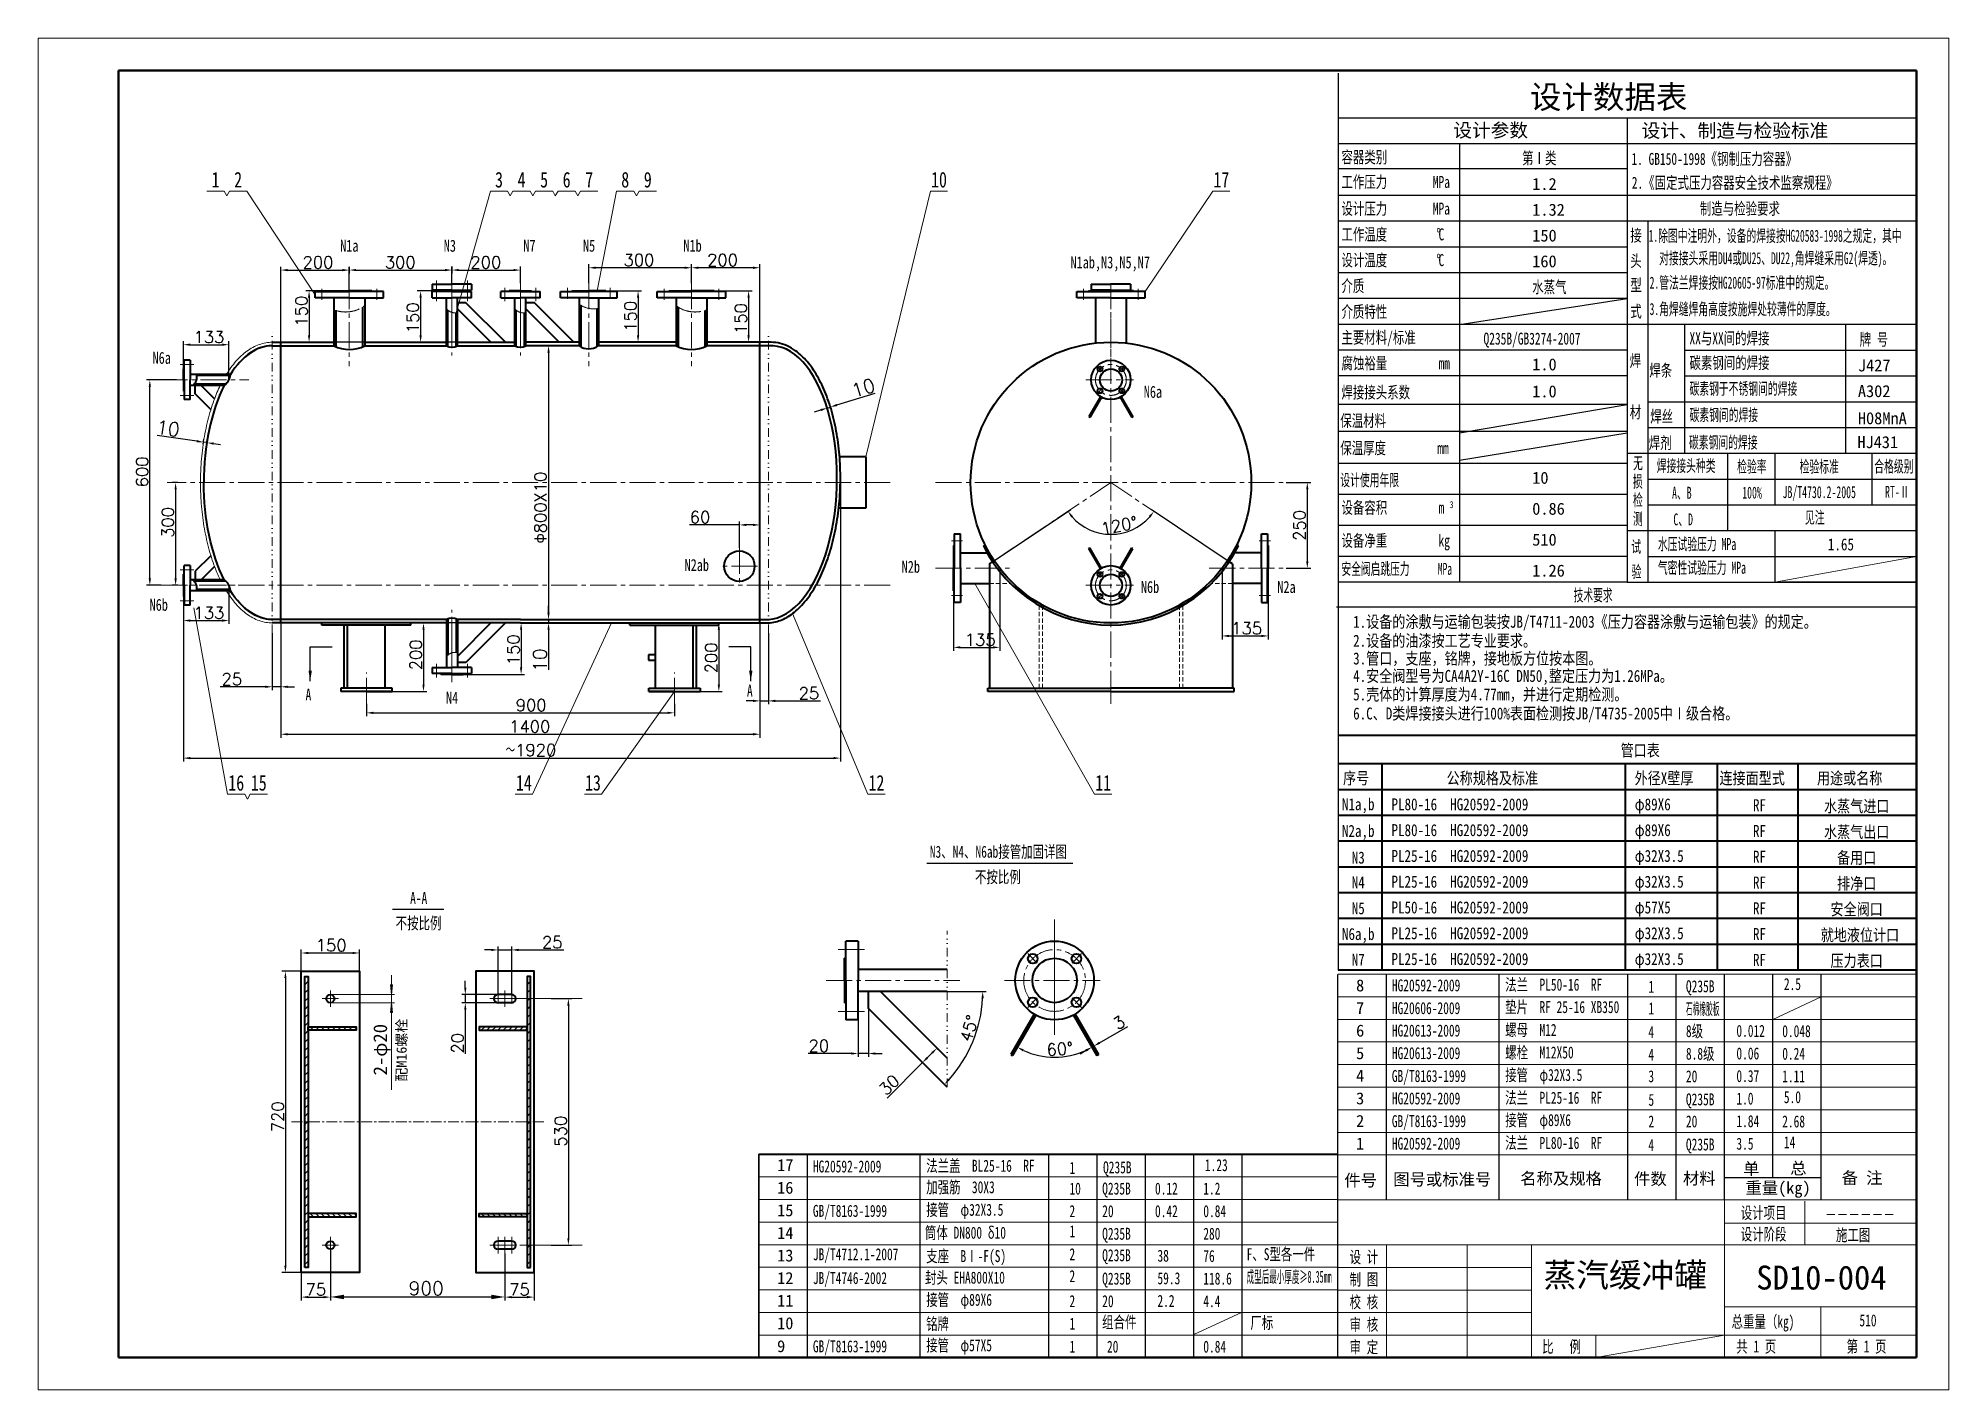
# Model space of a CAD drawing. Header units: millimetres. Extents: x 31396 to 1804389, y -22328 to 1387.
# Drawn here: x 1560714 to 1566298, y -10622 to -6674 of the extents above.
import ezdxf
from ezdxf.enums import TextEntityAlignment as Align

# ---------------------------------------------------------------- set-up
doc = ezdxf.new("R2010")
doc.units = ezdxf.units.MM
for name, pattern in [('CENTER', [50.8, 31.75, -6.35, 6.35, -6.35]), ('CENTER2', [28.575, 19.05, -3.175, 3.175, -3.175]), ('DIVIDE', [31.75, 12.7, -6.35, 0, -6.35, 0, -6.35]), ('HIDDEN2', [4.7625, 3.175, -1.5875])]:
    doc.linetypes.add(name, pattern=pattern)
doc.layers.get('Defpoints').update_dxf_attribs({"lineweight": 18})
doc.layers.add('1', color=1, linetype='Continuous', lineweight=18)
doc.layers.add('4', color=1, linetype='CENTER', lineweight=18)
doc.layers.add('DIM', color=6, linetype='Continuous')
doc.layers.add('TITLE', color=12, linetype='Continuous')
doc.styles.add('H1', font='', dxfattribs={"height": 45})
doc.styles.add('HZ0', font='TXT', dxfattribs={"width": 0.7, "bigfont": 'HZTXT0'})
doc.styles.get("Standard").update_dxf_attribs({"font": 'txt', "bigfont": 'gbcbig.shx'})
doc.styles.get('H1').set_extended_font_data('SimSun')
doc.dimstyles.new('35基本式样', dxfattribs={"dimtxt": 40, "dimasz": 40, "dimexe": 10, "dimexo": 0, "dimgap": 5, "dimtad": 1, "dimdec": 0, "dimdsep": 46, "dimtxsty": 'Standard', "dimcen": 0, "dimclrd": 1, "dimclre": 1, "dimclrt": 1, "dimadec": 0, "dimazin": 0, "dimtfac": 1, "dimtdec": 0, "dimtmove": 0, "dimatfit": 3, "dimfxl": 10, "dimarcsym": 0})

msp = doc.modelspace()

# ---------------------------------------------------------------- texts
at = {"color": 1, "lineweight": 40, "style": 'H1'}
for s, height, p in [('设计数据表', 67.5, (1565073.6, -6879.7)), ('设计参数', 40, (1564849.8, -6963.2)), ('设计、制造与检验标准', 40, (1565400, -6964.1)), ('1.2', 35, (1565080.4, -7117.5)), ('1.32', 35, (1565080.4, -7192.8)), ('150', 35, (1565080.4, -7268.1)), ('160', 35, (1565080.4, -7343.4)), ('1.0', 35, (1565080.4, -7644.5)), ('J427', 35, (1566032.1, -7647.5)), ('1.0', 35, (1565080.4, -7723.3)), ('A302', 35, (1566032.1, -7722.6)), ('H08MnA', 35, (1566032.1, -7801.7)), ('HJ431', 35, (1566030.6, -7871.6)), ('10', 35, (1565080.4, -7975.8)), ('0.86', 35, (1565080.4, -8066.2)), ('510', 35, (1565080.4, -8156.5)), ('1.26', 35, (1565080.4, -8246.8))]:
    msp.add_text(s, height=height, dxfattribs=at).set_placement(p)
for s, height, width, p in [('容器类别', 35, 0.7, (1564522.8, -7039.1)), ('第Ⅰ类', 35, 0.7, (1565050.9, -7041.9)), ('1. GB150-1998《钢制压力容器》', 35, 0.7, (1565370.4, -7044.2)), ('工作压力        MPa', 35, 0.7, (1564522.8, -7111.4)), ('2.《固定式压力容器安全技术监察规程》', 35, 0.7, (1565371.4, -7113.8)), ('设计压力        MPa', 35, 0.7, (1564522.8, -7189.5)), ('制造与检验要求', 35, 0.7, (1565570.3, -7189.3)), ('工作温度         C', 35, 0.7, (1564522.8, -7264.7)), ('%%D', 35, 0.7, (1564800.3, -7264.7)), ('接', 35, 0.7, (1565367, -7267.7)), ('1.除图中注明外，设备的焊接按HG20583-1998之规定，其中', 35, 0.585, (1565420.5, -7268.8)), ('设计温度         C', 35, 0.7, (1564522.8, -7340)), ('%%D', 35, 0.7, (1564800.3, -7340)), ('头', 35, 0.7, (1565367, -7342.1)), ('对接接头采用DU4或DU25、DU22,角焊缝采用G2(焊透)。', 35, 0.585, (1565451.3, -7334.2)), ('2.管法兰焊接按HG20605-97标准中的规定。', 35, 0.585, (1565423.6, -7405.7)), ('介质', 35, 0.7, (1564522.8, -7415.3)), ('水蒸气', 35, 0.7, (1565080.4, -7418.6)), ('型', 35, 0.7, (1565367, -7413)), ('介质特性', 35, 0.7, (1564522.8, -7490.6)), ('式', 35, 0.7, (1565367, -7489.7)), ('3.角焊缝焊角高度按施焊处较薄件的厚度。', 35, 0.585, (1565423.4, -7482.7)), ('主要材料/标准', 35, 0.7, (1564522.8, -7565.9)), ('Q235B/GB3274-2007', 35, 0.7, (1564938.1, -7569.2)), ('XX与XX间的焊接', 35, 0.7, (1565539.9, -7568.1)), ('牌 号', 35, 0.7, (1566037.3, -7571.8)), ('腐蚀裕量         mm', 35, 0.7, (1564522.8, -7641.2)), ('焊', 35, 0.7, (1565365.3, -7633.7)), ('焊条', 35, 0.7, (1565422.5, -7662)), ('碳素钢间的焊接', 35, 0.7, (1565539.9, -7640)), ('焊接接头系数', 35, 0.7, (1564522.8, -7726.1)), ('碳素钢于不锈钢间的焊接', 35, 0.6, (1565539.9, -7715.2)), ('材', 35, 0.7, (1565365.3, -7784.1)), ('焊丝', 35, 0.7, (1565425.2, -7796.4)), ('碳素钢间的焊接', 35, 0.6, (1565539.9, -7792)), ('保温材料', 35, 0.7, (1564519.4, -7809.2)), ('保温厚度         mm', 35, 0.7, (1564519.4, -7888.9)), ('焊剂', 35, 0.7, (1565421, -7873.7)), ('碳素钢间的焊接', 35, 0.6, (1565538.4, -7872.2)), ('无', 35, 0.6, (1565375.2, -7932.8)), ('焊接接头种类', 35, 0.6, (1565444.2, -7940.5)), ('检验率', 35, 0.6, (1565679.2, -7942.9)), ('检验标准', 35, 0.6, (1565861.9, -7942.9)), ('合格级别', 35, 0.6, (1566079.9, -7942.2)), ('设计使用年限', 35, 0.6, (1564519.4, -7982.3)), ('损', 35, 0.6, (1565374.4, -7986.6)), ('100%%%', 35, 0.6, (1565694.1, -8019)), ('JB/T4730.2-2005', 35, 0.6, (1565812.1, -8017.6)), ('RT-Ⅱ', 35, 0.6, (1566111.4, -8016.8)), ('设备容积         m', 35, 0.7, (1564522.8, -8062.9)), ('3', 20, 0.7, (1564839.1, -8046.7)), ('检', 35, 0.6, (1565374.9, -8040.6)), ('A、B', 35, 0.6, (1565489, -8019.6)), ('测', 35, 0.6, (1565374.8, -8095.4)), ('C、D', 35, 0.6, (1565492.9, -8097.2)), ('见注', 35, 0.6, (1565877.4, -8091.5)), ('设备净重         kg', 35, 0.7, (1564522.8, -8159.2)), ('试', 35, 0.6, (1565370, -8177)), ('水压试验压力 MPa', 35, 0.6, (1565447.5, -8169.3)), ('1.65', 35, 0.8, (1565944.5, -8170.3)), ('安全阀启跳压力      MPa', 35, 0.58, (1564522.8, -8241.7)), ('气密性试验压力 MPa', 35, 0.6, (1565447.5, -8238.5)), ('验', 35, 0.6, (1565370.7, -8249.7)), ('技术要求', 35, 0.58, (1565201.5, -8318.6)), ('1.设备的涂敷与运输包装按JB/T4711-2003《压力容器涂敷与运输包装》的规定。', 35, 0.8, (1564557, -8396.3)), ('2.设备的油漆按工艺专业要求。', 35, 0.8, (1564557, -8451.8)), ('3.管口，支座，铭牌，接地板方位按本图。', 35, 0.8, (1564557, -8503.6)), ('4.安全阀型号为CA4A2Y-16C DN50,整定压力为1.26MPa。', 35, 0.8, (1564557, -8554.5)), ('5.壳体的计算厚度为4.77mm，并进行定期检测。', 35, 0.8, (1564557, -8608.5)), ('6.C、D类焊接接头进行100%%%表面检测按JB/T4735-2005中Ⅰ级合格。', 35, 0.8, (1564557, -8664.2)), ('管口表', 35, 0.8, (1565338.6, -8772)), ('序号', 35, 0.8, (1564527.4, -8853.2)), ('公称规格及标准', 35, 0.8, (1564830.2, -8853.2)), ('外径X壁厚', 35, 0.8, (1565379.6, -8853.2)), ('连接面型式', 35, 0.8, (1565627.7, -8853.2)), ('用途或名称', 35, 0.8, (1565912.5, -8853.2)), ('PL80-16  HG20592-2009', 35, 0.8, (1564669.1, -8929.7)), ('φ89X6', 35, 0.8, (1565379.9, -8929.7)), ('RF', 35, 0.8, (1565725.5, -8932.1)), ('PL80-16  HG20592-2009', 35, 0.8, (1564669.1, -9005)), ('φ89X6', 35, 0.8, (1565379.9, -9005)), ('RF', 35, 0.8, (1565725.5, -9007.4)), ('PL25-16  HG20592-2009', 35, 0.8, (1564669.1, -9080.3)), ('φ32X3.5', 35, 0.8, (1565379.9, -9080.3)), ('RF', 35, 0.8, (1565725.5, -9082.7)), ('PL25-16  HG20592-2009', 35, 0.8, (1564669.1, -9155.6)), ('φ32X3.5', 35, 0.8, (1565379.9, -9155.6)), ('RF', 35, 0.8, (1565725.5, -9158)), ('PL50-16  HG20592-2009', 35, 0.8, (1564669.1, -9230.9)), ('φ57X5', 35, 0.8, (1565379.9, -9230.9)), ('RF', 35, 0.8, (1565725.5, -9233.3)), ('PL25-16  HG20592-2009', 35, 0.8, (1564669.1, -9306.2)), ('φ32X3.5', 35, 0.8, (1565379.9, -9306.2)), ('RF', 35, 0.8, (1565725.5, -9308.6)), ('PL25-16  HG20592-2009', 35, 0.8, (1564669.1, -9381.5)), ('φ32X3.5', 35, 0.8, (1565379.9, -9381.5)), ('RF', 35, 0.8, (1565725.5, -9383.9))]:
    msp.add_text(s, height=height, dxfattribs=dict(at, width=width)).set_placement(p)
for s, height, width, p in [('1', 45.5, 0.75, (1561232.5, -7110.2)), ('2', 45.5, 0.75, (1561298.4, -7110.2)), ('3', 45.5, 0.75, (1562060.8, -7110.2)), ('4', 45.5, 0.75, (1562126.7, -7110.2)), ('5', 45.5, 0.75, (1562192.6, -7110.2)), ('6', 45.5, 0.75, (1562258.5, -7110.2)), ('7', 45.5, 0.75, (1562324.5, -7110.2)), ('8', 45.5, 0.75, (1562429.7, -7110.2)), ('9', 45.5, 0.75, (1562495.7, -7110.2)), ('10', 45.5, 0.75, (1563346.6, -7110.2)), ('17', 45.5, 0.75, (1564171.8, -7110.2)), ('N1a', 35, 0.75, (1561623.4, -7297.8)), ('N3', 35, 0.75, (1561917.2, -7297.8)), ('N7', 35, 0.75, (1562149.8, -7297.8)), ('N5', 35, 0.75, (1562324, -7297.8)), ('N1b', 35, 0.75, (1562626.5, -7297.8)), ('N1ab,N3,N5,N7', 35, 0.75, (1563847.1, -7346.5)), ('N6a', 35, 0.75, (1561075.1, -7625.3)), ('N6a', 35, 0.75, (1563971.9, -7724.6)), ('N2ab', 35, 0.75, (1562638.8, -8230.6)), ('N2b', 35, 0.75, (1563264.4, -8235.8)), ('N6b', 35, 0.75, (1563963.5, -8294.7)), ('N2a', 35, 0.75, (1564362.2, -8294.7)), ('N6b', 35, 0.75, (1561066.5, -8346.8)), ('N4', 35, 0.75, (1561923.7, -8618.2)), ('16', 45.5, 0.75, (1561292.8, -8872)), ('15', 45.5, 0.75, (1561358.7, -8872)), ('14', 45.5, 0.75, (1562133.6, -8872)), ('13', 45.5, 0.75, (1562335.4, -8872)), ('12', 45.5, 0.75, (1563163.8, -8872)), ('11', 45.5, 0.75, (1563826.5, -8872)), ('N1a,b', 35, 0.8, (1564571.9, -8929.3)), ('水蒸气进口', 35, 0.8, (1566028.6, -8934.9)), ('N2a,b', 35, 0.8, (1564571.9, -9007.2)), ('水蒸气出口', 35, 0.8, (1566028.6, -9010.2)), ('备用口', 35, 0.8, (1566028.6, -9085.5)), ('N3', 35, 0.8, (1564571.9, -9085.2)), ('N4', 35, 0.8, (1564571.9, -9157.8)), ('排净口', 35, 0.8, (1566028.6, -9160.8)), ('N5', 35, 0.8, (1564571.9, -9233.1)), ('安全阀口', 35, 0.8, (1566028.6, -9236)), ('N6a,b', 35, 0.8, (1564571.9, -9308.4)), (' 就地液位计口', 35, 0.8, (1566028.6, -9311.3)), ('N7', 35, 0.8, (1564571.9, -9383.7)), ('压力表口', 35, 0.8, (1566028.6, -9386.6))]:
    msp.add_text(s, height=height, dxfattribs=dict(at, width=width)).set_placement(p, align=Align.CENTER)
at = {"layer": '1', "style": 'H1'}
msp.add_text('配M16螺栓', height=30, rotation=90, dxfattribs=at).set_placement((1561791, -9538.2), align=Align.RIGHT)
msp.add_text('2-φ20', height=40, rotation=90, dxfattribs=at).set_placement((1561733.7, -9628.8), align=Align.CENTER)
at = {"layer": 'TITLE', "color": 1, "style": 'H1'}
for s, width, p in [('A', 0.7, (1561495.4, -8608.8)), ('A', 0.7, (1562785.5, -8597.3)), ('N3、N4、N6ab接管加固详图', 0.7, (1563319.8, -9068.1)), ('不按比例', 0.7, (1563451.9, -9141.7)), ('A-A', 0.7, (1561801.1, -9203.1)), ('不按比例', 0.7, (1561758.9, -9276.8)), ('HG20592-2009', 0.7, (1564670.1, -9458.4)), ('法兰  PL50-16  RF ', 0.7, (1565001.3, -9456.4)), ('1', 0.7, (1565419.9, -9462.5)), ('Q235B', 0.7, (1565529.6, -9461.1)), ('2.5', 0.7, (1565815.8, -9454.6)), ('HG20606-2009', 0.7, (1564670.1, -9524.9)), ('垫片  RF 25-16 XB350 ', 0.7, (1565001.3, -9521.8)), ('1', 0.7, (1565419.9, -9525.8)), ('石棉橡胶板', 0.4, (1565529.6, -9527.1)), ('HG20613-2009', 0.7, (1564670.1, -9590.4)), ('螺母  M12', 0.7, (1565001.3, -9588.4)), ('4', 0.7, (1565419.9, -9594.5)), ('8级', 0.7, (1565529.6, -9592.1)), ('0.012', 0.7, (1565677.1, -9591.3)), ('0.048', 0.7, (1565811, -9592.1)), ('HG20613-2009', 0.7, (1564670.1, -9656.4)), ('螺栓  M12X50', 0.7, (1565001.3, -9654.4)), ('4', 0.7, (1565419.9, -9660.5)), ('8.8级', 0.7, (1565529.6, -9658.1)), ('0.06', 0.7, (1565677.1, -9657.3)), ('0.24', 0.7, (1565811, -9658.1)), ('GB/T8163-1999', 0.7, (1564670.1, -9723.2)), ('接管  φ32X3.5', 0.7, (1565001.3, -9720.1)), ('3', 0.7, (1565419.9, -9724.1)), ('20', 0.7, (1565529.6, -9724.1)), ('0.37', 0.7, (1565677.1, -9723.3)), ('1.11', 0.7, (1565811, -9724.1)), ('HG20592-2009', 0.7, (1564670.1, -9788.7)), ('法兰  PL25-16  RF ', 0.7, (1565001.3, -9786.7)), ('5', 0.7, (1565419.9, -9792.8)), ('Q235B', 0.7, (1565529.6, -9791.4)), ('1.0', 0.7, (1565677.1, -9789.1)), ('5.0', 0.7, (1565815.8, -9784.9)), ('GB/T8163-1999', 0.7, (1564670.1, -9855)), ('接管  φ89X6', 0.7, (1565001.3, -9851.9)), ('2', 0.7, (1565419.9, -9855.9)), ('20', 0.7, (1565529.6, -9855.9)), ('1.84', 0.7, (1565677.1, -9855.1)), ('2.68', 0.7, (1565811, -9855.9)), ('法兰  PL80-16  RF ', 0.7, (1565001.3, -9918.5)), ('14', 0.7, (1565815.8, -9916.7)), ('HG20592-2009', 0.7, (1564670.1, -9920.5)), ('4', 0.7, (1565419.9, -9924.6)), ('Q235B', 0.7, (1565529.6, -9923.2)), ('3.5', 0.7, (1565677.1, -9920.9)), ('HG20592-2009', 0.7, (1562978.1, -9987.4)), ('法兰盖  BL25-16  RF ', 0.7, (1563309.3, -9985.4)), ('1', 0.7, (1563727.9, -9991.5)), ('Q235B', 0.7, (1563826.1, -9990.1)), ('1.23', 0.7, (1564123.8, -9983.6)), ('加强筋  30X3', 0.7, (1563309.3, -10048)), ('10', 0.7, (1563727.9, -10052)), ('Q235B', 0.7, (1563823.7, -10052)), ('0.12', 0.7, (1563977.9, -10052)), ('1.2', 0.7, (1564119.1, -10052)), ('GB/T8163-1999', 0.7, (1562978.1, -10117.1)), ('接管  φ32X3.5', 0.7, (1563309.3, -10114)), ('2', 0.7, (1563727.9, -10118)), ('20', 0.7, (1563823.7, -10118)), ('0.42', 0.7, (1563977.9, -10118)), ('0.84', 0.7, (1564119.1, -10118)), ('设计项目', 0.7, (1565689.7, -10122.9)), ('筒体 DN800 δ10', 0.7, (1563305.7, -10181)), ('1', 0.7, (1563727.9, -10176.7)), ('Q235B', 0.7, (1563823.7, -10184)), ('280', 0.7, (1564119.1, -10183.8)), ('设计阶段', 0.7, (1565689.7, -10185.4)), ('施工图', 0.7, (1565968.1, -10187.5)), ('JB/T4712.1-2007', 0.7, (1562978.1, -10243.9)), ('支座  BⅠ-F(S)', 0.7, (1563309.3, -10249.3)), ('2', 0.7, (1563727.9, -10243.9)), ('Q235B', 0.7, (1563823.7, -10246.7)), ('38', 0.7, (1563985.1, -10248.1)), ('76', 0.7, (1564119.1, -10248.9)), ('F、S型各一件', 0.7, (1564245.7, -10243.7)), ('封头 EHA800X10', 0.7, (1563305.7, -10312.1)), ('2', 0.7, (1563727.9, -10307.8)), ('成型后最小厚度≥8.35mm', 0.45, (1564245.7, -10309.7)), ('JB/T4746-2002', 0.7, (1562978.1, -10313.5)), ('Q235B', 0.7, (1563823.7, -10315.1)), ('59.3', 0.7, (1563985.1, -10314.1)), ('118.6', 0.7, (1564119.1, -10314.9)), ('接管  φ89X6', 0.7, (1563309.3, -10376.9)), ('2', 0.7, (1563727.9, -10380.9)), ('20', 0.7, (1563823.7, -10380.9)), ('2.2', 0.7, (1563985.1, -10380.1)), ('4.4', 0.7, (1564119.1, -10380.9)), ('铭牌', 0.7, (1563309, -10447.1)), ('1', 0.7, (1563727.9, -10446.7)), ('组合件', 0.7, (1563823.4, -10442.1)), ('厂标', 0.7, (1564256.7, -10444)), ('总重量（kg)', 0.7, (1565663, -10440.7)), ('510', 0.7, (1566036.6, -10437)), ('GB/T8163-1999', 0.7, (1562978.1, -10512.9)), ('接管  φ57X5', 0.7, (1563309.3, -10509.8)), ('1', 0.7, (1563727.9, -10513.8)), ('20', 0.7, (1563837.6, -10513.8)), ('0.84', 0.7, (1564119.1, -10513.8)), ('比', 0.7, (1565109.3, -10514)), ('例', 0.7, (1565189.4, -10513.8)), ('共 1 页', 0.7, (1565676.7, -10513.3)), ('第 1 页', 0.7, (1565999.1, -10513.3))]:
    msp.add_text(s, height=35, dxfattribs=dict(at, width=width)).set_placement(p)
for s, height, p in [('8', 35, (1564565.6, -9458.5)), ('7', 35, (1564565.6, -9524.5)), ('6', 35, (1564565.6, -9590.5)), ('5', 35, (1564565.6, -9656.5)), ('4', 35, (1564565.6, -9722.5)), ('3', 35, (1564565.6, -9788.5)), ('2', 35, (1564565.6, -9854.5)), ('1', 35, (1564565.6, -9920.5)), ('17', 35, (1562873.6, -9983.5)), ('件号', 35, (1564531.4, -10027.8)), ('图号或标准号', 35, (1564674.2, -10025.2)), ('名称及规格', 35, (1565045.3, -10022.7)), ('件数', 35, (1565378.1, -10023.6)), ('材料', 35, (1565520.8, -10022.3)), ('单', 35, (1565696.6, -9994)), ('总', 35, (1565834.4, -9992.7)), ('备 注', 35, (1565984.8, -10020.7)), ('16', 35, (1562873.6, -10049.5)), ('重量(kg)', 35, (1565703.4, -10049.9)), ('15', 35, (1562873.6, -10115.5)), ('14', 35, (1562873.6, -10181.5)), ('13', 35, (1562873.6, -10247.5)), ('SD10-004', 70, (1565735.1, -10329.5)), ('12', 35, (1562873.6, -10313.5)), ('11', 35, (1562873.6, -10379.5)), ('10', 35, (1562873.6, -10445.5)), ('9', 35, (1562873.6, -10512.5))]:
    msp.add_text(s, height=height, dxfattribs=at).set_placement(p)
at = {"layer": 'TITLE', "color": 1, "lineweight": 13}
for s, height, style, p in [('------', 30.53, 'HZ0', (1565936.1, -10122.9)), ('蒸汽缓冲罐', 70, 'H1', (1565113.4, -10322))]:
    msp.add_text(s, height=height, dxfattribs=dict(at, style=style)).set_placement(p)
at = {"layer": 'TITLE', "color": 1, "style": 'H1', "width": 0.7}
for s, p in [('设 计', (1564588.5, -10251.9)), ('制 图', (1564588.5, -10317.7)), ('校 核', (1564588.5, -10383.5)), ('审 核', (1564588.5, -10449.3)), ('审 定', (1564588.5, -10515.1))]:
    msp.add_text(s, height=35, dxfattribs=at).set_placement(p, align=Align.CENTER)

# ---------------------------------------------------------------- blocks, each defined once
blk = doc.blocks.new('*D30')
at = {"color": 1, "lineweight": -2, "transparency": 16777216}
for p, q in [((1561673.3, -8618.8), (1561673.3, -8654.9)), ((1561693.3, -8644.9), (1562553.3, -8644.9)), ((1562573.3, -8618.8), (1562573.3, -8654.9))]:
    blk.add_line(p, q, dxfattribs=at)
at = {"color": 1, "lineweight": 20, "transparency": 16777216}
for points in [[(1561693.3, -8641.6), (1561693.3, -8648.2), (1561673.3, -8644.9)], [(1562553.3, -8641.6), (1562553.3, -8648.2), (1562573.3, -8644.9)]]:
    blk.add_solid(points, dxfattribs=at)
at = {"layer": 'Defpoints', "color": 0, "lineweight": 20, "transparency": 16777216}
for p in [(1561673.3, -8618.8), (1562573.3, -8618.8), (1562573.3, -8644.9)]:
    blk.add_point(p, dxfattribs=at)
at = {"color": 1, "lineweight": 20, "transparency": 16777216, "insert": (1562154.7, -8622.4), "char_height": 35, "attachment_point": 5}
blk.add_mtext('900', dxfattribs=at)
blk = doc.blocks.new('*D31')
at = {"color": 1, "lineweight": -2, "transparency": 16777216}
for p, q in [((1562222.7, -7572.4), (1562195.6, -7572.4)), ((1562205.6, -7592.4), (1562205.6, -8352.4)), ((1562222.7, -8372.4), (1562195.6, -8372.4))]:
    blk.add_line(p, q, dxfattribs=at)
at = {"color": 1, "lineweight": 20, "transparency": 16777216}
for points in [[(1562202.2, -7592.4), (1562208.9, -7592.4), (1562205.6, -7572.4)], [(1562202.2, -8352.4), (1562208.9, -8352.4), (1562205.6, -8372.4)]]:
    blk.add_solid(points, dxfattribs=at)
at = {"layer": 'Defpoints', "color": 0, "lineweight": 20, "transparency": 16777216}
for p in [(1562222.7, -7572.4), (1562205.6, -8372.4), (1562222.7, -8372.4)]:
    blk.add_point(p, dxfattribs=at)
at = {"color": 1, "lineweight": 20, "transparency": 16777216, "insert": (1562182.1, -8045.3), "char_height": 35, "attachment_point": 5, "rotation": 90}
blk.add_mtext('Φ800X10', dxfattribs=at)
blk = doc.blocks.new('*D32')
at = {"color": 1, "lineweight": -2, "transparency": 16777216}
for p, q in [((1561177.3, -7851.3), (1561061.9, -7834.5)), ((1561196.3, -7859.7), (1561198.5, -7844.2)), ((1561207, -7855.6), (1561197.1, -7854.1)), ((1561206.2, -7861.1), (1561208.4, -7845.7)), ((1561226.8, -7858.4), (1561246.6, -7861.3))]:
    blk.add_line(p, q, dxfattribs=at)
at = {"color": 1, "lineweight": 20, "transparency": 16777216}
for points in [[(1561177.8, -7848), (1561176.8, -7854.6), (1561197.1, -7854.1)], [(1561227.3, -7855.1), (1561226.3, -7861.7), (1561207, -7855.6)]]:
    blk.add_solid(points, dxfattribs=at)
at = {"layer": 'Defpoints', "color": 0, "lineweight": 20, "transparency": 16777216}
for p in [(1561196.3, -7859.7), (1561206.2, -7861.1), (1561207, -7855.6)]:
    blk.add_point(p, dxfattribs=at)
at = {"color": 1, "lineweight": 20, "transparency": 16777216, "insert": (1561093.5, -7813.9), "char_height": 40, "attachment_point": 5, "rotation": 351.7637}
blk.add_mtext('10', dxfattribs=at)
blk = doc.blocks.new('*D33')
at = {"color": 1, "lineweight": -2, "transparency": 16777216}
for p, q in [((1562205.6, -8352.4), (1562205.6, -8332.4)), ((1562205.6, -8372.4), (1562215.6, -8372.4)), ((1562205.6, -8372.4), (1562205.6, -8382.4)), ((1562205.6, -8382.4), (1562195.6, -8382.4)), ((1562205.6, -8402.4), (1562205.6, -8519))]:
    blk.add_line(p, q, dxfattribs=at)
at = {"color": 1, "lineweight": 20, "transparency": 16777216}
for points in [[(1562202.2, -8352.4), (1562208.9, -8352.4), (1562205.6, -8372.4)], [(1562202.2, -8402.4), (1562208.9, -8402.4), (1562205.6, -8382.4)]]:
    blk.add_solid(points, dxfattribs=at)
at = {"layer": 'Defpoints', "color": 0, "lineweight": 20, "transparency": 16777216}
for p in [(1562205.6, -8372.4), (1562205.6, -8382.4), (1562205.6, -8382.4)]:
    blk.add_point(p, dxfattribs=at)
at = {"color": 1, "lineweight": 20, "transparency": 16777216, "insert": (1562180.6, -8490.7), "char_height": 40, "attachment_point": 5, "rotation": 90}
blk.add_mtext('10', dxfattribs=at)
blk = doc.blocks.new('*D34')
at = {"color": 1, "lineweight": -2, "transparency": 16777216}
for p, q in [((1562097.3, -8382.4), (1562135.4, -8382.4)), ((1562125.4, -8402.4), (1562125.4, -8512.4)), ((1561951.7, -8532.4), (1562135.4, -8532.4))]:
    blk.add_line(p, q, dxfattribs=at)
at = {"color": 1, "lineweight": 20, "transparency": 16777216}
for points in [[(1562122, -8402.4), (1562128.7, -8402.4), (1562125.4, -8382.4)], [(1562122, -8512.4), (1562128.7, -8512.4), (1562125.4, -8532.4)]]:
    blk.add_solid(points, dxfattribs=at)
at = {"layer": 'Defpoints', "color": 0, "lineweight": 20, "transparency": 16777216}
for p in [(1562097.3, -8382.4), (1561951.7, -8532.4), (1562125.4, -8532.4)]:
    blk.add_point(p, dxfattribs=at)
at = {"color": 1, "lineweight": 20, "transparency": 16777216, "insert": (1562102.9, -8460.6), "char_height": 35, "attachment_point": 5, "rotation": 90}
blk.add_mtext('150', dxfattribs=at)
blk = doc.blocks.new('*D35')
at = {"color": 1, "lineweight": -2, "transparency": 16777216}
for p, q in [((1562823.3, -8372.4), (1562823.3, -8717.4)), ((1561423.3, -8382.4), (1561423.3, -8717.4)), ((1561443.3, -8707.4), (1562803.3, -8707.4))]:
    blk.add_line(p, q, dxfattribs=at)
at = {"color": 1, "lineweight": 20, "transparency": 16777216}
for points in [[(1561443.3, -8704), (1561443.3, -8710.7), (1561423.3, -8707.4)], [(1562803.3, -8704), (1562803.3, -8710.7), (1562823.3, -8707.4)]]:
    blk.add_solid(points, dxfattribs=at)
at = {"layer": 'Defpoints', "color": 0, "lineweight": 20, "transparency": 16777216}
for p in [(1562823.3, -8372.4), (1561423.3, -8382.4), (1562823.3, -8707.4)]:
    blk.add_point(p, dxfattribs=at)
at = {"color": 1, "lineweight": 20, "transparency": 16777216, "insert": (1562150.6, -8684.9), "char_height": 35, "attachment_point": 5}
blk.add_mtext('1400', dxfattribs=at)
blk = doc.blocks.new('*D36')
at = {"color": 1, "lineweight": -2, "transparency": 16777216}
for p, q in [((1561398.3, -8412.1), (1561398.3, -8578.8)), ((1561423.3, -8445.6), (1561423.3, -8578.8)), ((1561378.3, -8568.8), (1561245.8, -8568.8)), ((1561423.3, -8568.8), (1561398.3, -8568.8)), ((1561443.3, -8568.8), (1561463.3, -8568.8))]:
    blk.add_line(p, q, dxfattribs=at)
at = {"color": 1, "lineweight": 20, "transparency": 16777216}
for points in [[(1561378.3, -8565.5), (1561378.3, -8572.1), (1561398.3, -8568.8)], [(1561443.3, -8565.5), (1561443.3, -8572.1), (1561423.3, -8568.8)]]:
    blk.add_solid(points, dxfattribs=at)
at = {"layer": 'Defpoints', "color": 0, "lineweight": 20, "transparency": 16777216}
for p in [(1561398.3, -8412.1), (1561423.3, -8445.6), (1561423.3, -8568.8)]:
    blk.add_point(p, dxfattribs=at)
at = {"color": 1, "lineweight": 20, "transparency": 16777216, "insert": (1561280, -8546.3), "char_height": 35, "attachment_point": 5}
blk.add_mtext('25', dxfattribs=at)
blk = doc.blocks.new('*D37')
at = {"color": 1, "lineweight": -2, "transparency": 16777216}
for p, q in [((1562823.3, -8419), (1562823.3, -8620)), ((1562848.3, -8412.1), (1562848.3, -8620)), ((1562803.3, -8610), (1562783.3, -8610)), ((1562823.3, -8610), (1562848.3, -8610)), ((1562868.3, -8610), (1563000.8, -8610))]:
    blk.add_line(p, q, dxfattribs=at)
at = {"color": 1, "lineweight": 20, "transparency": 16777216}
for points in [[(1562803.3, -8606.6), (1562803.3, -8613.3), (1562823.3, -8610)], [(1562868.3, -8606.6), (1562868.3, -8613.3), (1562848.3, -8610)]]:
    blk.add_solid(points, dxfattribs=at)
at = {"layer": 'Defpoints', "color": 0, "lineweight": 20, "transparency": 16777216}
for p in [(1562823.3, -8419), (1562848.3, -8412.1), (1562848.3, -8610)]:
    blk.add_point(p, dxfattribs=at)
at = {"color": 1, "lineweight": 20, "transparency": 16777216, "insert": (1562966.6, -8587.5), "char_height": 35, "attachment_point": 5}
blk.add_mtext('25', dxfattribs=at)
blk = doc.blocks.new('*D39')
at = {"color": 1, "lineweight": -2, "transparency": 16777216}
for p, q in [((1561138.3, -8272.4), (1561138.3, -8385.3)), ((1561271.5, -8272.4), (1561271.5, -8385.3)), ((1561158.3, -8375.3), (1561251.5, -8375.3))]:
    blk.add_line(p, q, dxfattribs=at)
at = {"color": 1, "lineweight": 20, "transparency": 16777216}
for points in [[(1561158.3, -8371.9), (1561158.3, -8378.6), (1561138.3, -8375.3)], [(1561251.5, -8371.9), (1561251.5, -8378.6), (1561271.5, -8375.3)]]:
    blk.add_solid(points, dxfattribs=at)
at = {"layer": 'Defpoints', "color": 0, "lineweight": 20, "transparency": 16777216}
for p in [(1561138.3, -8272.4), (1561271.5, -8272.4), (1561271.5, -8375.3)]:
    blk.add_point(p, dxfattribs=at)
at = {"color": 1, "lineweight": 20, "transparency": 16777216, "insert": (1561213.2, -8352.8), "char_height": 35, "attachment_point": 5}
blk.add_mtext('133', dxfattribs=at)
blk = doc.blocks.new('*D40')
at = {"color": 1, "lineweight": -2, "transparency": 16777216}
for p, q in [((1561118.5, -7672.4), (1561030.4, -7672.4)), ((1561040.4, -8252.4), (1561040.4, -7692.4)), ((1561073.8, -8272.4), (1561030.4, -8272.4))]:
    blk.add_line(p, q, dxfattribs=at)
at = {"color": 1, "lineweight": 20, "transparency": 16777216}
for points in [[(1561037.1, -7692.4), (1561043.7, -7692.4), (1561040.4, -7672.4)], [(1561037.1, -8252.4), (1561043.7, -8252.4), (1561040.4, -8272.4)]]:
    blk.add_solid(points, dxfattribs=at)
at = {"layer": 'Defpoints', "color": 0, "lineweight": 20, "transparency": 16777216}
for p in [(1561040.4, -7672.4), (1561118.5, -7672.4), (1561073.8, -8272.4)]:
    blk.add_point(p, dxfattribs=at)
at = {"color": 1, "lineweight": 20, "transparency": 16777216, "insert": (1561017.9, -7941.1), "char_height": 35, "attachment_point": 5, "rotation": 90}
blk.add_mtext('600', dxfattribs=at)
blk = doc.blocks.new('*D41')
at = {"color": 1, "lineweight": -2, "transparency": 16777216}
for p, q in [((1561121.8, -7972.4), (1561105.7, -7972.4)), ((1561115.7, -7992.4), (1561115.7, -8252.4)), ((1561121.8, -8272.4), (1561105.7, -8272.4))]:
    blk.add_line(p, q, dxfattribs=at)
at = {"color": 1, "lineweight": 20, "transparency": 16777216}
for points in [[(1561112.4, -7992.4), (1561119, -7992.4), (1561115.7, -7972.4)], [(1561112.4, -8252.4), (1561119, -8252.4), (1561115.7, -8272.4)]]:
    blk.add_solid(points, dxfattribs=at)
at = {"layer": 'Defpoints', "color": 0, "lineweight": 20, "transparency": 16777216}
for p in [(1561121.8, -7972.4), (1561115.7, -8272.4), (1561121.8, -8272.4)]:
    blk.add_point(p, dxfattribs=at)
at = {"color": 1, "lineweight": 20, "transparency": 16777216, "insert": (1561093.2, -8088.7), "char_height": 35, "attachment_point": 5, "rotation": 90}
blk.add_mtext('300', dxfattribs=at)
blk = doc.blocks.new('*D42')
at = {"color": 1, "lineweight": -2, "transparency": 16777216}
for p, q in [((1561423.3, -7562.4), (1561423.3, -7341.6)), ((1561443.3, -7351.6), (1561603.3, -7351.6)), ((1561623.3, -7412.4), (1561623.3, -7341.6))]:
    blk.add_line(p, q, dxfattribs=at)
at = {"color": 1, "lineweight": 20, "transparency": 16777216}
for points in [[(1561443.3, -7348.2), (1561443.3, -7354.9), (1561423.3, -7351.6)], [(1561603.3, -7348.2), (1561603.3, -7354.9), (1561623.3, -7351.6)]]:
    blk.add_solid(points, dxfattribs=at)
at = {"layer": 'Defpoints', "color": 0, "lineweight": 20, "transparency": 16777216}
for p in [(1561623.3, -7351.6), (1561623.3, -7412.4), (1561423.3, -7562.4)]:
    blk.add_point(p, dxfattribs=at)
at = {"color": 1, "lineweight": 20, "transparency": 16777216, "insert": (1561531.8, -7329.1), "char_height": 35, "attachment_point": 5}
blk.add_mtext('200', dxfattribs=at)
blk = doc.blocks.new('*D43')
at = {"color": 1, "lineweight": -2, "transparency": 16777216}
for p, q in [((1561623.3, -7341.6), (1561623.3, -7361.5)), ((1561643.3, -7351.5), (1561903.3, -7351.5)), ((1561923.3, -7389.4), (1561923.3, -7341.5))]:
    blk.add_line(p, q, dxfattribs=at)
at = {"color": 1, "lineweight": 20, "transparency": 16777216}
for points in [[(1561643.3, -7348.1), (1561643.3, -7354.8), (1561623.3, -7351.5)], [(1561903.3, -7348.1), (1561903.3, -7354.8), (1561923.3, -7351.5)]]:
    blk.add_solid(points, dxfattribs=at)
at = {"layer": 'Defpoints', "color": 0, "lineweight": 20, "transparency": 16777216}
for p in [(1561623.3, -7341.6), (1561923.3, -7351.5), (1561923.3, -7389.4)]:
    blk.add_point(p, dxfattribs=at)
at = {"color": 1, "lineweight": 20, "transparency": 16777216, "insert": (1561772.2, -7329), "char_height": 35, "attachment_point": 5}
blk.add_mtext('300', dxfattribs=at)
blk = doc.blocks.new('*D44')
at = {"color": 1, "lineweight": -2, "transparency": 16777216}
for p, q in [((1562623.3, -7389.4), (1562623.3, -7334.7)), ((1562803.3, -7344.7), (1562643.3, -7344.7)), ((1562823.3, -7562.4), (1562823.3, -7334.7))]:
    blk.add_line(p, q, dxfattribs=at)
at = {"color": 1, "lineweight": 20, "transparency": 16777216}
for points in [[(1562643.3, -7341.4), (1562643.3, -7348.1), (1562623.3, -7344.7)], [(1562803.3, -7341.4), (1562803.3, -7348.1), (1562823.3, -7344.7)]]:
    blk.add_solid(points, dxfattribs=at)
at = {"layer": 'Defpoints', "color": 0, "lineweight": 20, "transparency": 16777216}
for p in [(1562623.3, -7344.7), (1562623.3, -7389.4), (1562823.3, -7562.4)]:
    blk.add_point(p, dxfattribs=at)
at = {"color": 1, "lineweight": 20, "transparency": 16777216, "insert": (1562714.1, -7322.2), "char_height": 35, "attachment_point": 5}
blk.add_mtext('200', dxfattribs=at)
blk = doc.blocks.new('*D45')
at = {"color": 1, "lineweight": -2, "transparency": 16777216}
for p, q in [((1562323.3, -7389.4), (1562323.3, -7334.7)), ((1562603.3, -7344.7), (1562343.3, -7344.7)), ((1562623.3, -7389.4), (1562623.3, -7334.7))]:
    blk.add_line(p, q, dxfattribs=at)
at = {"color": 1, "lineweight": 20, "transparency": 16777216}
for points in [[(1562343.3, -7341.4), (1562343.3, -7348.1), (1562323.3, -7344.7)], [(1562603.3, -7341.4), (1562603.3, -7348.1), (1562623.3, -7344.7)]]:
    blk.add_solid(points, dxfattribs=at)
at = {"layer": 'Defpoints', "color": 0, "lineweight": 20, "transparency": 16777216}
for p in [(1562323.3, -7344.7), (1562323.3, -7389.4), (1562623.3, -7389.4)]:
    blk.add_point(p, dxfattribs=at)
at = {"color": 1, "lineweight": 20, "transparency": 16777216, "insert": (1562469.9, -7322.2), "char_height": 35, "attachment_point": 5}
blk.add_mtext('300', dxfattribs=at)
blk = doc.blocks.new('*D46')
at = {"color": 1, "lineweight": -2, "transparency": 16777216}
for p, q in [((1562609.8, -8382.4), (1562713.3, -8382.4)), ((1562703.3, -8402.4), (1562703.3, -8562.4)), ((1562609.8, -8582.4), (1562713.3, -8582.4))]:
    blk.add_line(p, q, dxfattribs=at)
at = {"color": 1, "lineweight": 20, "transparency": 16777216}
for points in [[(1562700, -8402.4), (1562706.6, -8402.4), (1562703.3, -8382.4)], [(1562700, -8562.4), (1562706.6, -8562.4), (1562703.3, -8582.4)]]:
    blk.add_solid(points, dxfattribs=at)
at = {"layer": 'Defpoints', "color": 0, "lineweight": 20, "transparency": 16777216}
for p in [(1562609.8, -8382.4), (1562609.8, -8582.4), (1562703.3, -8582.4)]:
    blk.add_point(p, dxfattribs=at)
at = {"color": 1, "lineweight": 20, "transparency": 16777216, "insert": (1562680.8, -8484.6), "char_height": 35, "attachment_point": 5, "rotation": 90}
blk.add_mtext('200', dxfattribs=at)
blk = doc.blocks.new('*D47')
at = {"color": 1, "lineweight": -2, "transparency": 16777216}
for p, q in [((1562037.4, -8382.4), (1561830.1, -8382.4)), ((1561840.1, -8402.4), (1561840.1, -8562.4)), ((1561748.3, -8582.4), (1561850.1, -8582.4))]:
    blk.add_line(p, q, dxfattribs=at)
at = {"color": 1, "lineweight": 20, "transparency": 16777216}
for points in [[(1561836.8, -8402.4), (1561843.4, -8402.4), (1561840.1, -8382.4)], [(1561836.8, -8562.4), (1561843.4, -8562.4), (1561840.1, -8582.4)]]:
    blk.add_solid(points, dxfattribs=at)
at = {"layer": 'Defpoints', "color": 0, "lineweight": 20, "transparency": 16777216}
for p in [(1562037.4, -8382.4), (1561748.3, -8582.4), (1561840.1, -8582.4)]:
    blk.add_point(p, dxfattribs=at)
at = {"color": 1, "lineweight": 20, "transparency": 16777216, "insert": (1561817.6, -8475.6), "char_height": 35, "attachment_point": 5, "rotation": 90}
blk.add_mtext('200', dxfattribs=at)
blk = doc.blocks.new('*D48')
at = {"color": 1, "lineweight": -2, "transparency": 16777216}
for p, q in [((1563503.1, -8203.3), (1563731.8, -8050.7)), ((1564195.1, -8203.3), (1563966.4, -8050.7))]:
    blk.add_line(p, q, dxfattribs=at)
blk.add_arc((1563849.1, -7972.4), 151, 221.3166, 318.6834, dxfattribs=at)
at = {"color": 1, "lineweight": 20, "transparency": 16777216}
for points in [[(1563733, -8074.1), (1563738.3, -8070), (1563723.5, -8056.2)], [(1563959.9, -8070), (1563965.2, -8074.1), (1563974.7, -8056.2)]]:
    blk.add_solid(points, dxfattribs=at)
at = {"layer": 'Defpoints', "color": 0, "lineweight": 20, "transparency": 16777216}
for p in [(1563800.5, -8115.4), (1563503.1, -8203.3), (1564195.1, -8203.3), (1563494.1, -8209.3), (1564204.1, -8209.3)]:
    blk.add_point(p, dxfattribs=at)
at = {"color": 1, "lineweight": 20, "transparency": 16777216, "insert": (1563873.2, -8097.6), "char_height": 35, "attachment_point": 5, "rotation": 10.8986}
blk.add_mtext('120°', dxfattribs=at)
blk = doc.blocks.new('*D49')
at = {"color": 1, "lineweight": -2, "transparency": 16777216}
for p, q in [((1564361.6, -7972.4), (1564433, -7972.4)), ((1564423, -7992.4), (1564423, -8202.4)), ((1564361.6, -8222.4), (1564433, -8222.4))]:
    blk.add_line(p, q, dxfattribs=at)
at = {"color": 1, "lineweight": 20, "transparency": 16777216}
for points in [[(1564419.7, -7992.4), (1564426.4, -7992.4), (1564423, -7972.4)], [(1564419.7, -8202.4), (1564426.4, -8202.4), (1564423, -8222.4)]]:
    blk.add_solid(points, dxfattribs=at)
at = {"layer": 'Defpoints', "color": 0, "lineweight": 20, "transparency": 16777216}
for p in [(1564361.6, -7972.4), (1564361.6, -8222.4), (1564423, -8222.4)]:
    blk.add_point(p, dxfattribs=at)
at = {"color": 1, "lineweight": 20, "transparency": 16777216, "insert": (1564400.5, -8097.4), "char_height": 35, "attachment_point": 5, "rotation": 90}
blk.add_mtext('250', dxfattribs=at)
blk = doc.blocks.new('*D50')
at = {"color": 1, "lineweight": -2, "transparency": 16777216}
for p, q in [((1562763.3, -8095.9), (1562617.1, -8095.9)), ((1562763.3, -8163), (1562763.3, -8085.9)), ((1562803.3, -8095.9), (1562783.3, -8095.9)), ((1562823.3, -8163), (1562823.3, -8085.9))]:
    blk.add_line(p, q, dxfattribs=at)
at = {"color": 1, "lineweight": 20, "transparency": 16777216}
for points in [[(1562783.3, -8092.6), (1562783.3, -8099.2), (1562763.3, -8095.9)], [(1562803.3, -8092.6), (1562803.3, -8099.2), (1562823.3, -8095.9)]]:
    blk.add_solid(points, dxfattribs=at)
at = {"layer": 'Defpoints', "color": 0, "lineweight": 20, "transparency": 16777216}
for p in [(1562823.3, -8095.9), (1562763.3, -8163), (1562823.3, -8163)]:
    blk.add_point(p, dxfattribs=at)
at = {"color": 1, "lineweight": 20, "transparency": 16777216, "insert": (1562648.3, -8073.4), "char_height": 35, "attachment_point": 5}
blk.add_mtext('60', dxfattribs=at)
blk = doc.blocks.new('*D51')
at = {"color": 1, "lineweight": -2, "transparency": 16777216}
for p, q in [((1561689.3, -7412.4), (1561495.8, -7412.4)), ((1561505.8, -7432.4), (1561505.8, -7542.4)), ((1561689.3, -7562.4), (1561495.8, -7562.4))]:
    blk.add_line(p, q, dxfattribs=at)
at = {"color": 1, "lineweight": 20, "transparency": 16777216}
for points in [[(1561502.4, -7432.4), (1561509.1, -7432.4), (1561505.8, -7412.4)], [(1561502.4, -7542.4), (1561509.1, -7542.4), (1561505.8, -7562.4)]]:
    blk.add_solid(points, dxfattribs=at)
at = {"layer": 'Defpoints', "color": 0, "lineweight": 20, "transparency": 16777216}
for p in [(1561689.3, -7412.4), (1561505.8, -7562.4), (1561689.3, -7562.4)]:
    blk.add_point(p, dxfattribs=at)
at = {"color": 1, "lineweight": 20, "transparency": 16777216, "insert": (1561483.3, -7471.6), "char_height": 35, "attachment_point": 5, "rotation": 90}
blk.add_mtext('150', dxfattribs=at)
blk = doc.blocks.new('*D52')
at = {"color": 1, "lineweight": -2, "transparency": 16777216}
for p, q in [((1561923.3, -7412.4), (1561821.7, -7412.4)), ((1561831.7, -7432.4), (1561831.7, -7542.4)), ((1561955.8, -7562.4), (1561821.7, -7562.4))]:
    blk.add_line(p, q, dxfattribs=at)
at = {"color": 1, "lineweight": 20, "transparency": 16777216}
for points in [[(1561828.3, -7432.4), (1561835, -7432.4), (1561831.7, -7412.4)], [(1561828.3, -7542.4), (1561835, -7542.4), (1561831.7, -7562.4)]]:
    blk.add_solid(points, dxfattribs=at)
at = {"layer": 'Defpoints', "color": 0, "lineweight": 20, "transparency": 16777216}
for p in [(1561923.3, -7412.4), (1561831.7, -7562.4), (1561955.8, -7562.4)]:
    blk.add_point(p, dxfattribs=at)
at = {"color": 1, "lineweight": 20, "transparency": 16777216, "insert": (1561809.2, -7490.9), "char_height": 35, "attachment_point": 5, "rotation": 90}
blk.add_mtext('150', dxfattribs=at)
blk = doc.blocks.new('*D53')
at = {"color": 1, "lineweight": -2, "transparency": 16777216}
for p, q in [((1562372.8, -7412.4), (1562477.3, -7412.4)), ((1562467.3, -7432.4), (1562467.3, -7542.4)), ((1562384.2, -7562.4), (1562477.3, -7562.4))]:
    blk.add_line(p, q, dxfattribs=at)
at = {"color": 1, "lineweight": 20, "transparency": 16777216}
for points in [[(1562463.9, -7432.4), (1562470.6, -7432.4), (1562467.3, -7412.4)], [(1562463.9, -7542.4), (1562470.6, -7542.4), (1562467.3, -7562.4)]]:
    blk.add_solid(points, dxfattribs=at)
at = {"layer": 'Defpoints', "color": 0, "lineweight": 20, "transparency": 16777216}
for p in [(1562372.8, -7412.4), (1562384.2, -7562.4), (1562467.3, -7562.4)]:
    blk.add_point(p, dxfattribs=at)
at = {"color": 1, "lineweight": 20, "transparency": 16777216, "insert": (1562444.8, -7486.6), "char_height": 35, "attachment_point": 5, "rotation": 90}
blk.add_mtext('150', dxfattribs=at)
blk = doc.blocks.new('*D54')
at = {"color": 1, "lineweight": -2, "transparency": 16777216}
for p, q in [((1562689.3, -7412.4), (1562800.2, -7412.4)), ((1562790.2, -7432.4), (1562790.2, -7542.4)), ((1562703.7, -7562.4), (1562800.2, -7562.4))]:
    blk.add_line(p, q, dxfattribs=at)
at = {"color": 1, "lineweight": 20, "transparency": 16777216}
for points in [[(1562786.8, -7432.4), (1562793.5, -7432.4), (1562790.2, -7412.4)], [(1562786.8, -7542.4), (1562793.5, -7542.4), (1562790.2, -7562.4)]]:
    blk.add_solid(points, dxfattribs=at)
at = {"layer": 'Defpoints', "color": 0, "lineweight": 20, "transparency": 16777216}
for p in [(1562689.3, -7412.4), (1562703.7, -7562.4), (1562790.2, -7562.4)]:
    blk.add_point(p, dxfattribs=at)
at = {"color": 1, "lineweight": 20, "transparency": 16777216, "insert": (1562767.7, -7493.2), "char_height": 35, "attachment_point": 5, "rotation": 90}
blk.add_mtext('150', dxfattribs=at)
blk = doc.blocks.new('*D55')
at = {"color": 1, "lineweight": -2, "transparency": 16777216}
for p, q in [((1564174.1, -8222.4), (1564174.1, -8430.3)), ((1564309.1, -8222.4), (1564309.1, -8430.3)), ((1564194.1, -8420.3), (1564289.1, -8420.3))]:
    blk.add_line(p, q, dxfattribs=at)
at = {"color": 1, "lineweight": 20, "transparency": 16777216}
for points in [[(1564194.1, -8416.9), (1564194.1, -8423.6), (1564174.1, -8420.3)], [(1564289.1, -8416.9), (1564289.1, -8423.6), (1564309.1, -8420.3)]]:
    blk.add_solid(points, dxfattribs=at)
at = {"layer": 'Defpoints', "color": 0, "lineweight": 20, "transparency": 16777216}
for p in [(1564174.1, -8222.4), (1564309.1, -8222.4), (1564309.1, -8420.3)]:
    blk.add_point(p, dxfattribs=at)
at = {"color": 1, "lineweight": 20, "transparency": 16777216, "insert": (1564245.9, -8397.8), "char_height": 35, "attachment_point": 5}
blk.add_mtext('135', dxfattribs=at)
blk = doc.blocks.new('*D56')
at = {"color": 1, "lineweight": -2, "transparency": 16777216}
for p, q in [((1563389.1, -8222.4), (1563389.1, -8463.7)), ((1563524.2, -8222.4), (1563524.2, -8463.7)), ((1563409.1, -8453.7), (1563504.2, -8453.7))]:
    blk.add_line(p, q, dxfattribs=at)
at = {"color": 1, "lineweight": 20, "transparency": 16777216}
for points in [[(1563409.1, -8450.3), (1563409.1, -8457), (1563389.1, -8453.7)], [(1563504.2, -8450.3), (1563504.2, -8457), (1563524.2, -8453.7)]]:
    blk.add_solid(points, dxfattribs=at)
at = {"layer": 'Defpoints', "color": 0, "lineweight": 20, "transparency": 16777216}
for p in [(1563389.1, -8222.4), (1563524.2, -8222.4), (1563524.2, -8453.7)]:
    blk.add_point(p, dxfattribs=at)
at = {"color": 1, "lineweight": 20, "transparency": 16777216, "insert": (1563467.2, -8431.2), "char_height": 35, "attachment_point": 5}
blk.add_mtext('135', dxfattribs=at)
blk = doc.blocks.new('*D57')
at = {"color": 1, "lineweight": -2, "transparency": 16777216}
for p, q in [((1563000.7, -7760.5), (1562981.6, -7766.4)), ((1563019.4, -7753.4), (1563022.8, -7764.1)), ((1563019.8, -7754.5), (1563029.3, -7751.6)), ((1563029, -7750.4), (1563032.3, -7761.1)), ((1563048.4, -7745.6), (1563159.9, -7711))]:
    blk.add_line(p, q, dxfattribs=at)
at = {"color": 1, "lineweight": 20, "transparency": 16777216}
for points in [[(1562999.7, -7757.3), (1563001.7, -7763.7), (1563019.8, -7754.5)], [(1563047.5, -7742.5), (1563049.4, -7748.8), (1563029.3, -7751.6)]]:
    blk.add_solid(points, dxfattribs=at)
at = {"layer": 'Defpoints', "color": 0, "lineweight": 20, "transparency": 16777216}
for p in [(1563019.4, -7753.4), (1563029, -7750.4), (1563029.3, -7751.6)]:
    blk.add_point(p, dxfattribs=at)
at = {"color": 1, "lineweight": 20, "transparency": 16777216, "insert": (1563125.4, -7695.6), "char_height": 40, "attachment_point": 5, "rotation": 17.2565}
blk.add_mtext('10', dxfattribs=at)
blk = doc.blocks.new('*D59')
at = {"color": 1, "lineweight": -2, "transparency": 16777216}
for p, q in [((1562213.1, -9479.8), (1562273.6, -9479.8)), ((1562263.6, -9499.8), (1562263.6, -10179.8)), ((1562213.1, -10199.8), (1562273.6, -10199.8))]:
    blk.add_line(p, q, dxfattribs=at)
at = {"color": 1, "lineweight": 20, "transparency": 16777216}
for points in [[(1562260.3, -9499.8), (1562266.9, -9499.8), (1562263.6, -9479.8)], [(1562260.3, -10179.8), (1562266.9, -10179.8), (1562263.6, -10199.8)]]:
    blk.add_solid(points, dxfattribs=at)
at = {"layer": 'Defpoints', "color": 0, "lineweight": 20, "transparency": 16777216}
for p in [(1562213.1, -9479.8), (1562213.1, -10199.8), (1562263.6, -10199.8)]:
    blk.add_point(p, dxfattribs=at)
at = {"color": 1, "lineweight": 20, "transparency": 16777216, "insert": (1562241.1, -9866.9), "char_height": 35, "attachment_point": 5, "rotation": 90}
blk.add_mtext('530', dxfattribs=at)
blk = doc.blocks.new('*D60')
at = {"color": 1, "lineweight": -2, "transparency": 16777216}
for p, q in [((1561483.1, -9399.9), (1561426.6, -9399.9)), ((1561436.6, -9419.9), (1561436.6, -10259.7)), ((1561483.1, -10279.7), (1561426.6, -10279.7))]:
    blk.add_line(p, q, dxfattribs=at)
at = {"color": 1, "lineweight": 20, "transparency": 16777216}
for points in [[(1561433.3, -9419.9), (1561439.9, -9419.9), (1561436.6, -9399.9)], [(1561433.3, -10259.7), (1561439.9, -10259.7), (1561436.6, -10279.7)]]:
    blk.add_solid(points, dxfattribs=at)
at = {"layer": 'Defpoints', "color": 0, "lineweight": 20, "transparency": 16777216}
for p in [(1561483.1, -9399.9), (1561436.6, -10279.7), (1561483.1, -10279.7)]:
    blk.add_point(p, dxfattribs=at)
at = {"color": 1, "lineweight": 20, "transparency": 16777216, "insert": (1561414.1, -9824.8), "char_height": 35, "attachment_point": 5, "rotation": 90}
blk.add_mtext('720', dxfattribs=at)
blk = doc.blocks.new('*D61')
at = {"color": 1, "lineweight": -2, "transparency": 16777216}
for p, q in [((1561483.1, -9399.9), (1561483.1, -9336.4)), ((1561503.1, -9346.4), (1561633.1, -9346.4)), ((1561653.1, -9399.9), (1561653.1, -9336.4))]:
    blk.add_line(p, q, dxfattribs=at)
at = {"color": 1, "lineweight": 20, "transparency": 16777216}
for points in [[(1561503.1, -9343.1), (1561503.1, -9349.7), (1561483.1, -9346.4)], [(1561633.1, -9343.1), (1561633.1, -9349.7), (1561653.1, -9346.4)]]:
    blk.add_solid(points, dxfattribs=at)
at = {"layer": 'Defpoints', "color": 0, "lineweight": 20, "transparency": 16777216}
for p in [(1561653.1, -9346.4), (1561483.1, -9399.9), (1561653.1, -9399.9)]:
    blk.add_point(p, dxfattribs=at)
at = {"color": 1, "lineweight": 20, "transparency": 16777216, "insert": (1561570.3, -9323.9), "char_height": 35, "attachment_point": 5}
blk.add_mtext('150', dxfattribs=at)
blk = doc.blocks.new('*D62')
at = {"color": 1, "lineweight": -2, "transparency": 16777216}
for p, q in [((1561568.1, -10223.8), (1561568.1, -10361.6)), ((1561483.1, -10279.7), (1561483.1, -10361.6)), ((1561503.1, -10351.6), (1561548.1, -10351.6))]:
    blk.add_line(p, q, dxfattribs=at)
at = {"color": 1, "lineweight": 20, "transparency": 16777216}
for points in [[(1561503.1, -10348.3), (1561503.1, -10355), (1561483.1, -10351.6)], [(1561548.1, -10348.3), (1561548.1, -10355), (1561568.1, -10351.6)]]:
    blk.add_solid(points, dxfattribs=at)
at = {"layer": 'Defpoints', "color": 0, "lineweight": 20, "transparency": 16777216}
for p in [(1561568.1, -10223.8), (1561483.1, -10279.7), (1561568.1, -10351.6)]:
    blk.add_point(p, dxfattribs=at)
at = {"color": 1, "lineweight": 20, "transparency": 16777216, "insert": (1561525.6, -10329.1), "char_height": 35, "attachment_point": 5}
blk.add_mtext('75', dxfattribs=at)
blk = doc.blocks.new('*D63')
at = {"color": 1, "lineweight": -2, "transparency": 16777216}
for p, q in [((1562078.1, -10223.8), (1562078.1, -10361.6)), ((1562163.1, -10223.8), (1562163.1, -10361.6)), ((1562098.1, -10351.6), (1562143.1, -10351.6))]:
    blk.add_line(p, q, dxfattribs=at)
at = {"color": 1, "lineweight": 20, "transparency": 16777216}
for points in [[(1562098.1, -10348.3), (1562098.1, -10355), (1562078.1, -10351.6)], [(1562143.1, -10348.3), (1562143.1, -10355), (1562163.1, -10351.6)]]:
    blk.add_solid(points, dxfattribs=at)
at = {"layer": 'Defpoints', "color": 0, "lineweight": 20, "transparency": 16777216}
for p in [(1562078.1, -10223.8), (1562163.1, -10223.8), (1562163.1, -10351.6)]:
    blk.add_point(p, dxfattribs=at)
at = {"color": 1, "lineweight": 20, "transparency": 16777216, "insert": (1562120.6, -10329.1), "char_height": 35, "attachment_point": 5}
blk.add_mtext('75', dxfattribs=at)
blk = doc.blocks.new('*D64')
at = {"color": 1, "lineweight": -2, "transparency": 16777216}
for p, q in [((1561962.3, -9447.8), (1561962.3, -9427.8)), ((1562078.1, -9467.8), (1561952.3, -9467.8)), ((1562078.1, -9491.8), (1561952.3, -9491.8)), ((1561962.3, -9467.8), (1561962.3, -9491.8)), ((1561962.3, -9511.8), (1561962.3, -9641.4))]:
    blk.add_line(p, q, dxfattribs=at)
at = {"color": 1, "lineweight": 20, "transparency": 16777216}
for points in [[(1561959, -9447.8), (1561965.7, -9447.8), (1561962.3, -9467.8)], [(1561959, -9511.8), (1561965.7, -9511.8), (1561962.3, -9491.8)]]:
    blk.add_solid(points, dxfattribs=at)
at = {"layer": 'Defpoints', "color": 0, "lineweight": 20, "transparency": 16777216}
for p in [(1561962.3, -9491.8), (1562078.1, -9467.8), (1562078.1, -9491.8)]:
    blk.add_point(p, dxfattribs=at)
at = {"color": 1, "lineweight": 20, "transparency": 16777216, "insert": (1561939.8, -9610.1), "char_height": 35, "attachment_point": 5, "rotation": 90}
blk.add_mtext('20', dxfattribs=at)
blk = doc.blocks.new('*D65')
at = {"color": 1, "lineweight": -2, "transparency": 16777216}
for p, q in [((1562038.1, -9337.5), (1562018.1, -9337.5)), ((1562058.1, -9467.8), (1562058.1, -9327.5)), ((1562058.1, -9337.5), (1562098, -9337.5)), ((1562098, -9467.8), (1562098, -9327.5)), ((1562118, -9337.5), (1562250.5, -9337.5))]:
    blk.add_line(p, q, dxfattribs=at)
at = {"color": 1, "lineweight": 20, "transparency": 16777216}
for points in [[(1562038.1, -9334.2), (1562038.1, -9340.8), (1562058.1, -9337.5)], [(1562118, -9334.2), (1562118, -9340.8), (1562098, -9337.5)]]:
    blk.add_solid(points, dxfattribs=at)
at = {"layer": 'Defpoints', "color": 0, "lineweight": 20, "transparency": 16777216}
for p in [(1562098, -9337.5), (1562058.1, -9467.8), (1562098, -9467.8)]:
    blk.add_point(p, dxfattribs=at)
at = {"color": 1, "lineweight": 20, "transparency": 16777216, "insert": (1562216.4, -9315), "char_height": 35, "attachment_point": 5}
blk.add_mtext('25', dxfattribs=at)
blk = doc.blocks.new('*D66')
at = {"color": 1, "lineweight": -2, "transparency": 16777216}
for p, q in [((1561568.1, -10211.8), (1561568.1, -10361.2)), ((1562078.1, -10223.8), (1562078.1, -10361.2)), ((1561608.1, -10351.2), (1562038.1, -10351.2))]:
    blk.add_line(p, q, dxfattribs=at)
at = {"color": 1, "lineweight": 20, "transparency": 16777216}
for points in [[(1561608.1, -10344.5), (1561608.1, -10357.8), (1561568.1, -10351.2)], [(1562038.1, -10344.5), (1562038.1, -10357.8), (1562078.1, -10351.2)]]:
    blk.add_solid(points, dxfattribs=at)
at = {"layer": 'Defpoints', "color": 0, "lineweight": 20, "transparency": 16777216}
for p in [(1561568.1, -10211.8), (1562078.1, -10223.8), (1562078.1, -10351.2)]:
    blk.add_point(p, dxfattribs=at)
at = {"color": 1, "lineweight": 20, "transparency": 16777216, "insert": (1561848, -10326.2), "char_height": 40, "attachment_point": 5}
blk.add_mtext('900', dxfattribs=at)
blk = doc.blocks.new('*D67')
at = {"color": 1, "lineweight": -2, "transparency": 16777216}
for p, q in [((1563110.5, -9484.2), (1563110.5, -9650)), ((1563140.5, -9484.2), (1563140.5, -9650)), ((1563090.5, -9640), (1562964.2, -9640)), ((1563140.5, -9640), (1563110.5, -9640)), ((1563160.5, -9640), (1563180.5, -9640))]:
    blk.add_line(p, q, dxfattribs=at)
at = {"color": 1, "lineweight": 20, "transparency": 16777216}
for points in [[(1563090.5, -9636.7), (1563090.5, -9643.3), (1563110.5, -9640)], [(1563160.5, -9636.7), (1563160.5, -9643.3), (1563140.5, -9640)]]:
    blk.add_solid(points, dxfattribs=at)
at = {"layer": 'Defpoints', "color": 0, "lineweight": 20, "transparency": 16777216}
for p in [(1563110.5, -9484.2), (1563140.5, -9484.2), (1563140.5, -9640)]:
    blk.add_point(p, dxfattribs=at)
at = {"color": 1, "lineweight": 20, "transparency": 16777216, "insert": (1562995.5, -9617.5), "char_height": 35, "attachment_point": 5}
blk.add_mtext('20', dxfattribs=at)
blk = doc.blocks.new('*D68')
at = {"color": 1, "lineweight": -2, "transparency": 16777216}
for p, q in [((1563326.6, -9638.3), (1563312.5, -9652.4)), ((1563340.8, -9624.1), (1563347.9, -9631.2)), ((1563298.4, -9666.6), (1563194.9, -9770)), ((1563298.4, -9666.6), (1563305.4, -9673.6))]:
    blk.add_line(p, q, dxfattribs=at)
at = {"color": 1, "lineweight": 20, "transparency": 16777216}
for points in [[(1563310.1, -9650.1), (1563314.9, -9654.8), (1563298.4, -9666.6)], [(1563324.3, -9635.9), (1563329, -9640.6), (1563340.8, -9624.1)]]:
    blk.add_solid(points, dxfattribs=at)
at = {"layer": 'Defpoints', "color": 0, "lineweight": 20, "transparency": 16777216}
for p in [(1563340.8, -9624.1), (1563340.8, -9624.1), (1563298.4, -9666.6)]:
    blk.add_point(p, dxfattribs=at)
at = {"color": 1, "lineweight": 20, "transparency": 16777216, "insert": (1563201.1, -9732), "char_height": 35, "attachment_point": 5, "rotation": 45}
blk.add_mtext('30', dxfattribs=at)
blk = doc.blocks.new('*D69')
at = {"color": 1, "lineweight": -2, "transparency": 16777216}
blk.add_line((1563370.5, -9458.7), (1563484.6, -9458.7), dxfattribs=at)
blk.add_arc((1563090.5, -9458.7), 384.2, 317.9832, 357.0168, dxfattribs=at)
at = {"color": 1, "lineweight": 20, "transparency": 16777216}
for points in [[(1563470.8, -9478.6), (1563477.5, -9478.8), (1563474.6, -9458.7)], [(1563378.3, -9718.1), (1563373.5, -9713.5), (1563362.1, -9730.3)]]:
    blk.add_solid(points, dxfattribs=at)
at = {"layer": 'Defpoints', "color": 0, "lineweight": 20, "transparency": 16777216}
for p in [(1563110.5, -9458.7), (1563370.5, -9458.7), (1563140.5, -9508.7), (1563423.2, -9650.8), (1563370.5, -9738.7)]:
    blk.add_point(p, dxfattribs=at)
at = {"color": 1, "lineweight": 20, "transparency": 16777216, "insert": (1563434.6, -9566.8), "char_height": 35, "attachment_point": 5, "rotation": 72.5661}
blk.add_mtext('45°', dxfattribs=at)
blk = doc.blocks.new('*D70')
at = {"color": 1, "lineweight": -2, "transparency": 16777216}
blk.add_arc((1563684.5, -9432.7), 218.1, 245.2556, 294.7444, dxfattribs=at)
at = {"color": 1, "lineweight": 20, "transparency": 16777216}
for points in [[(1563591.7, -9633.8), (1563594.8, -9627.8), (1563575.5, -9621.6)], [(1563774.3, -9627.8), (1563777.4, -9633.8), (1563793.6, -9621.6)]]:
    blk.add_solid(points, dxfattribs=at)
at = {"layer": 'Defpoints', "color": 0, "lineweight": 20, "transparency": 16777216}
for p in [(1563629.6, -9527.8), (1563739.4, -9527.8), (1563561.5, -9645.9), (1563646.6, -9647.5), (1563807.6, -9645.9)]:
    blk.add_point(p, dxfattribs=at)
at = {"color": 1, "lineweight": 20, "transparency": 16777216, "insert": (1563699.8, -9626.8), "char_height": 35, "attachment_point": 5, "rotation": 4.4963}
blk.add_mtext('60°', dxfattribs=at)
blk = doc.blocks.new('*D71')
at = {"color": 1, "lineweight": -2, "transparency": 16777216}
for p, q in [((1563058.4, -7972.4), (1563058.4, -8787.1)), ((1561138.3, -8322.4), (1561138.3, -8787.1)), ((1561158.3, -8777.1), (1563038.4, -8777.1))]:
    blk.add_line(p, q, dxfattribs=at)
at = {"color": 1, "lineweight": 20, "transparency": 16777216}
for points in [[(1561158.3, -8773.7), (1561158.3, -8780.4), (1561138.3, -8777.1)], [(1563038.4, -8773.7), (1563038.4, -8780.4), (1563058.4, -8777.1)]]:
    blk.add_solid(points, dxfattribs=at)
at = {"layer": 'Defpoints', "color": 0, "lineweight": 20, "transparency": 16777216}
for p in [(1563058.4, -7972.4), (1561138.3, -8322.4), (1563058.4, -8777.1)]:
    blk.add_point(p, dxfattribs=at)
at = {"color": 1, "lineweight": 20, "transparency": 16777216, "insert": (1562154.1, -8753.6), "char_height": 35, "attachment_point": 5}
blk.add_mtext('～1920', dxfattribs=at)
blk = doc.blocks.new('*D72')
at = {"color": 1, "lineweight": -2, "transparency": 16777216}
for p, q in [((1561923.3, -7341.5), (1561923.3, -7361.5)), ((1561943.3, -7351.5), (1562103.3, -7351.5)), ((1562123.3, -7389.4), (1562123.3, -7341.5))]:
    blk.add_line(p, q, dxfattribs=at)
at = {"color": 1, "lineweight": 20, "transparency": 16777216}
for points in [[(1561943.3, -7348.2), (1561943.3, -7354.8), (1561923.3, -7351.5)], [(1562103.3, -7348.2), (1562103.3, -7354.8), (1562123.3, -7351.5)]]:
    blk.add_solid(points, dxfattribs=at)
at = {"layer": 'Defpoints', "color": 0, "lineweight": 20, "transparency": 16777216}
for p in [(1561923.3, -7341.5), (1562123.3, -7351.5), (1562123.3, -7389.4)]:
    blk.add_point(p, dxfattribs=at)
at = {"color": 1, "lineweight": 20, "transparency": 16777216, "insert": (1562022.3, -7329), "char_height": 35, "attachment_point": 5}
blk.add_mtext('200', dxfattribs=at)
blk = doc.blocks.new('*D73')
at = {"color": 1, "lineweight": -2, "transparency": 16777216}
for p, q in [((1563816.1, -9608.6), (1563898.4, -9561.1)), ((1563776.3, -9631.6), (1563758.9, -9641.6)), ((1563793.6, -9621.6), (1563788.6, -9612.9)), ((1563793.6, -9621.6), (1563798.8, -9618.6)), ((1563798.8, -9618.6), (1563793.8, -9609.9))]:
    blk.add_line(p, q, dxfattribs=at)
at = {"color": 1, "lineweight": 20, "transparency": 16777216}
for points in [[(1563774.6, -9628.7), (1563777.9, -9634.5), (1563793.6, -9621.6)], [(1563814.4, -9605.7), (1563817.8, -9611.5), (1563798.8, -9618.6)]]:
    blk.add_solid(points, dxfattribs=at)
at = {"layer": 'Defpoints', "color": 0, "lineweight": 20, "transparency": 16777216}
for p in [(1563793.6, -9621.6), (1563798.8, -9618.6), (1563798.8, -9618.6)]:
    blk.add_point(p, dxfattribs=at)
at = {"color": 1, "lineweight": 20, "transparency": 16777216, "insert": (1563872.7, -9549.9), "char_height": 35, "attachment_point": 5, "rotation": 30}
blk.add_mtext('3', dxfattribs=at)
blk = doc.blocks.new('*D160')
at = {"color": 1, "lineweight": -2, "transparency": 16777216}
for p, q in [((1561138.3, -7672.4), (1561138.3, -7559.5)), ((1561158.3, -7569.5), (1561251.5, -7569.5)), ((1561271.5, -7672.4), (1561271.5, -7559.5))]:
    blk.add_line(p, q, dxfattribs=at)
at = {"color": 1, "lineweight": 20, "transparency": 16777216}
for points in [[(1561158.3, -7566.1), (1561158.3, -7572.8), (1561138.3, -7569.5)], [(1561251.5, -7566.1), (1561251.5, -7572.8), (1561271.5, -7569.5)]]:
    blk.add_solid(points, dxfattribs=at)
at = {"layer": 'Defpoints', "color": 0, "lineweight": 20, "transparency": 16777216}
for p in [(1561271.5, -7569.5), (1561138.3, -7672.4), (1561271.5, -7672.4)]:
    blk.add_point(p, dxfattribs=at)
at = {"color": 1, "lineweight": 20, "transparency": 16777216, "insert": (1561213.2, -7547), "char_height": 35, "attachment_point": 5}
blk.add_mtext('133', dxfattribs=at)

# ---------------------------------------------------------------- dimensions: what is measured, and where the dimension line sits
at = {"lineweight": 20}
for base, p1, p2, picture, middle in [((1561623.3, -7351.6), (1561423.3, -7562.4), (1561623.3, -7412.4), '*D42', (1561531.8, -7351.6)), ((1561923.3, -7351.5), (1561623.3, -7341.6), (1561923.3, -7389.4), '*D43', (1561772.2, -7351.5)), ((1562123.3, -7351.5), (1561923.3, -7341.5), (1562123.3, -7389.4), '*D72', (1562022.3, -7351.5)), ((1562323.3, -7344.7), (1562623.3, -7389.4), (1562323.3, -7389.4), '*D45', (1562469.9, -7344.7)), ((1562623.3, -7344.7), (1562823.3, -7562.4), (1562623.3, -7389.4), '*D44', (1562714.1, -7344.7)), ((1561271.5, -7569.5), (1561138.3, -7672.4), (1561271.5, -7672.4), '*D160', (1561213.2, -7569.5)), ((1562823.3, -8095.9), (1562763.3, -8163), (1562823.3, -8163), '*D50', (1562648.3, -8095.9)), ((1563524.2, -8453.7), (1563389.1, -8222.4), (1563524.2, -8222.4), '*D56', (1563467.2, -8453.7)), ((1564309.1, -8420.3), (1564174.1, -8222.4), (1564309.1, -8222.4), '*D55', (1564245.9, -8420.3)), ((1561271.5, -8375.3), (1561138.3, -8272.4), (1561271.5, -8272.4), '*D39', (1561213.2, -8375.3)), ((1562823.3, -8707.4), (1561423.3, -8382.4), (1562823.3, -8372.4), '*D35', (1562150.6, -8707.4)), ((1561423.3, -8568.8), (1561398.3, -8412.1), (1561423.3, -8445.6), '*D36', (1561280, -8568.8)), ((1562848.3, -8610), (1562823.3, -8419), (1562848.3, -8412.1), '*D37', (1562966.6, -8610)), ((1562573.3, -8644.9), (1561673.3, -8618.8), (1562573.3, -8618.8), '*D30', (1562154.7, -8644.9))]:
    dim = msp.add_linear_dim(base=base, p1=p1, p2=p2, dimstyle='35基本式样', override={"dimtxt": 35, "dimasz": 20}, dxfattribs=at)
    dim.commit()
    dim.dimension.update_dxf_attribs({"geometry": picture, "text_midpoint": middle, "dimtype": 160})
for base, p1, p2, angle, override, picture, middle, dimtype in [((1561505.8, -7562.4), (1561689.3, -7412.4), (1561689.3, -7562.4), 90, {"dimtxt": 35, "dimasz": 20}, '*D51', (1561505.8, -7471.6), 160), ((1561831.7, -7562.4), (1561923.3, -7412.4), (1561955.8, -7562.4), 90, {"dimtxt": 35, "dimasz": 20}, '*D52', (1561831.7, -7490.9), 160), ((1562467.3, -7562.4), (1562372.8, -7412.4), (1562384.2, -7562.4), 90, {"dimtxt": 35, "dimasz": 20}, '*D53', (1562467.3, -7486.6), 160), ((1562790.2, -7562.4), (1562689.3, -7412.4), (1562703.7, -7562.4), 90, {"dimtxt": 35, "dimasz": 20}, '*D54', (1562790.2, -7493.2), 160), ((1563029.3, -7751.6), (1563019.4, -7753.4), (1563029, -7750.4), 17.2565, {"dimasz": 20}, '*D57', (1563132.8, -7719.4), 161), ((1561207, -7855.6), (1561196.3, -7859.7), (1561206.2, -7861.1), 351.7637, {"dimasz": 20}, '*D32', (1561089.9, -7838.6), 161), ((1561115.7, -8272.4), (1561121.8, -7972.4), (1561121.8, -8272.4), 90, {"dimtxt": 35, "dimasz": 20}, '*D41', (1561115.7, -8088.7), 160), ((1564423, -8222.4), (1564361.6, -7972.4), (1564361.6, -8222.4), 90, {"dimtxt": 35, "dimasz": 20}, '*D49', (1564423, -8097.4), 160), ((1562205.6, -8382.4), (1562205.6, -8372.4), (1562205.6, -8382.4), 270, {"dimasz": 20}, '*D33', (1562205.6, -8490.7), 161), ((1561840.1, -8582.4), (1562037.4, -8382.4), (1561748.3, -8582.4), 90, {"dimtxt": 35, "dimasz": 20}, '*D47', (1561840.1, -8475.6), 160), ((1562125.4, -8532.4), (1562097.3, -8382.4), (1561951.7, -8532.4), 90, {"dimtxt": 35, "dimasz": 20}, '*D34', (1562125.4, -8460.6), 160), ((1562703.3, -8582.4), (1562609.8, -8382.4), (1562609.8, -8582.4), 90, {"dimtxt": 35, "dimasz": 20}, '*D46', (1562703.3, -8484.6), 160)]:
    dim = msp.add_linear_dim(base=base, p1=p1, p2=p2, angle=angle, dimstyle='35基本式样', override=override, dxfattribs=at)
    dim.commit()
    dim.dimension.update_dxf_attribs({"geometry": picture, "text_midpoint": middle, "dimtype": dimtype})
for base, p1, p2, angle, text, picture, middle, dimtype in [((1562205.6, -8372.4), (1562222.7, -7572.4), (1562222.7, -8372.4), 90, 'Φ800X10', '*D31', (1562205.6, -8045.3), 160), ((1561040.4, -7672.4), (1561073.8, -8272.4), (1561118.5, -7672.4), 90, '600', '*D40', (1561040.4, -7941.1), 160), ((1561436.6, -10279.7), (1561483.1, -9399.9), (1561483.1, -10279.7), 90, '720', '*D60', (1561436.6, -9824.8), 160), ((1561962.3, -9491.8), (1562078.1, -9467.8), (1562078.1, -9491.8), 90, '20', '*D64', (1561962.3, -9610.1), 160), ((1562263.6, -10199.8), (1562213.1, -9479.8), (1562213.1, -10199.8), 90, '530', '*D59', (1562263.6, -9866.9), 160), ((1563798.8, -9618.6), (1563793.6, -9621.6), (1563798.8, -9618.6), 30, '3', '*D73', (1563883.9, -9569.4), 161), ((1563340.8, -9624.1), (1563298.4, -9666.6), (1563340.8, -9624.1), 45, '30', '*D68', (1563217, -9747.9), 161)]:
    dim = msp.add_linear_dim(base=base, p1=p1, p2=p2, angle=angle, text=text, dimstyle='35基本式样', override={"dimtxt": 35, "dimasz": 20}, dxfattribs=at)
    dim.commit()
    dim.dimension.update_dxf_attribs({"geometry": picture, "text_midpoint": middle, "dimtype": dimtype})
for base, p1, p2, text, picture, middle in [((1563058.4, -8777.1), (1561138.3, -8322.4), (1563058.4, -7972.4), '～1920', '*D71', (1562154.1, -8777.1)), ((1561653.1, -9346.4), (1561483.1, -9399.9), (1561653.1, -9399.9), '150', '*D61', (1561570.3, -9346.4)), ((1562098, -9337.5), (1562058.1, -9467.8), (1562098, -9467.8), '25', '*D65', (1562216.4, -9337.5)), ((1563140.5, -9640), (1563110.5, -9484.2), (1563140.5, -9484.2), '20', '*D67', (1562995.5, -9640)), ((1561568.1, -10351.6), (1561483.1, -10279.7), (1561568.1, -10223.8), '75', '*D62', (1561525.6, -10351.6)), ((1562163.1, -10351.6), (1562078.1, -10223.8), (1562163.1, -10223.8), '75', '*D63', (1562120.6, -10351.6))]:
    dim = msp.add_linear_dim(base=base, p1=p1, p2=p2, text=text, dimstyle='35基本式样', override={"dimtxt": 35, "dimasz": 20}, dxfattribs=at)
    dim.commit()
    dim.dimension.update_dxf_attribs({"geometry": picture, "text_midpoint": middle, "dimtype": 160})
dim = msp.add_angular_dim_2l(base=(1563800.5, -8115.4), line1=((1564204.1, -8209.3), (1564195.1, -8203.3)), line2=((1563494.1, -8209.3), (1563503.1, -8203.3)), text='120°', dimstyle='35基本式样', override={"dimtxt": 35, "dimasz": 20}, dxfattribs=at)
dim.commit()
dim.dimension.update_dxf_attribs({"geometry": '*D48', "text_midpoint": (1563877.7, -8120.7), "dimtype": 162})
for base, line1, line2, picture, middle in [((1563423.2, -9650.8), ((1563370.5, -9458.7), (1563110.5, -9458.7)), ((1563370.5, -9738.7), (1563140.5, -9508.7)), '*D69', (1563457, -9573.8)), ((1563646.6, -9647.5), ((1563739.4, -9527.8), (1563807.6, -9645.9)), ((1563629.6, -9527.8), (1563561.5, -9645.9)), '*D70', (1563701.6, -9650.1))]:
    dim = msp.add_angular_dim_2l(base=base, line1=line1, line2=line2, dimstyle='35基本式样', override={"dimtxt": 35, "dimasz": 20}, dxfattribs=at)
    dim.commit()
    dim.dimension.update_dxf_attribs({"geometry": picture, "text_midpoint": middle, "dimtype": 162})
at = {"color": 1, "lineweight": 20}
dim = msp.add_linear_dim(base=(1562078.1, -10351.2), p1=(1561568.1, -10211.8), p2=(1562078.1, -10223.8), text='900', dimstyle='35基本式样', dxfattribs=at)
dim.commit()
dim.dimension.update_dxf_attribs({"geometry": '*D66', "text_midpoint": (1561848, -10351.2), "dimtype": 160})

# ---------------------------------------------------------------- linework, layer by layer
at = {"color": 1, "lineweight": 20}
for p, q in [((1561207.3, -7120.7), (1561257.8, -7120.7)), ((1561265.2, -7134.8), (1561257.8, -7120.7)), ((1561273.2, -7120.7), (1561265.2, -7134.8)), ((1561273.2, -7120.7), (1561323.7, -7120.7)), ((1561523.3, -7423.4), (1561323.7, -7120.7)), ((1561935.8, -7476), (1562035.6, -7120.7)), ((1562035.6, -7120.7), (1562086.1, -7120.7)), ((1562093.5, -7134.8), (1562086.1, -7120.7)), ((1562101.5, -7120.7), (1562093.5, -7134.8)), ((1562101.5, -7120.7), (1562152, -7120.7)), ((1562159.4, -7134.8), (1562152, -7120.7)), ((1562167.4, -7120.7), (1562159.4, -7134.8)), ((1562167.4, -7120.7), (1562217.9, -7120.7)), ((1562225.3, -7134.8), (1562217.9, -7120.7)), ((1562233.3, -7120.7), (1562225.3, -7134.8)), ((1562233.3, -7120.7), (1562283.8, -7120.7)), ((1562291.3, -7134.8), (1562283.8, -7120.7)), ((1562299.2, -7120.7), (1562291.3, -7134.8)), ((1562299.2, -7120.7), (1562349.7, -7120.7)), ((1562348.1, -7412.4), (1562404.5, -7120.7)), ((1562404.5, -7120.7), (1562455, -7120.7)), ((1562462.5, -7134.8), (1562455, -7120.7)), ((1562470.4, -7120.7), (1562462.5, -7134.8)), ((1562470.4, -7120.7), (1562520.9, -7120.7)), ((1563133.3, -7897.4), (1563321.4, -7120.7)), ((1563321.4, -7120.7), (1563371.9, -7120.7)), ((1563949.1, -7414.4), (1564146.6, -7120.7)), ((1564146.6, -7120.7), (1564197.1, -7120.7)), ((1565789, -8263.2), (1566203.8, -8187.9)), ((1563451.6, -8267.4), (1563801.3, -8882.5)), ((1561168.5, -8338.4), (1561267.6, -8882.5)), ((1562918.9, -8354.6), (1563138.5, -8882.5)), ((1562389.9, -8382.4), (1562158.9, -8882.5)), ((1562573.3, -8582.4), (1562360.7, -8882.5)), ((1561267.6, -8882.5), (1561318.1, -8882.5)), ((1561267.6, -8882.5), (1561318.1, -8882.5)), ((1561325.5, -8896.7), (1561318.1, -8882.5)), ((1561333.5, -8882.5), (1561325.5, -8896.7)), ((1561333.5, -8882.5), (1561384, -8882.5)), ((1562108.4, -8882.5), (1562158.9, -8882.5)), ((1562310.2, -8882.5), (1562360.7, -8882.5)), ((1563138.5, -8882.5), (1563189, -8882.5)), ((1563801.3, -8882.5), (1563851.8, -8882.5)), ((1563684.5, -9248.8), (1563684.5, -9585.6)), ((1565783.4, -9540.3), (1565924.5, -9474.3)), ((1564091.4, -10461.1), (1564232.5, -10395.3))]:
    msp.add_line(p, q, dxfattribs=at)
at = {"lineweight": 40}
for p, q in [((1561523.3, -7414.4), (1561623.3, -7414.4)), ((1561523.3, -7432.4), (1561523.3, -7414.4)), ((1561557.3, -7412.4), (1561623.3, -7412.4)), ((1561557.3, -7412.4), (1561557.3, -7414.4)), ((1561689.3, -7412.4), (1561623.3, -7412.4)), ((1561723.3, -7414.4), (1561623.3, -7414.4)), ((1561689.3, -7412.4), (1561689.3, -7414.4)), ((1561723.3, -7432.4), (1561723.3, -7414.4)), ((1561865.8, -7392.4), (1561923.3, -7392.4)), ((1561865.8, -7392.4), (1561865.8, -7410.4)), ((1561923.3, -7410.4), (1561865.8, -7410.4)), ((1561923.3, -7414.4), (1561865.8, -7414.4)), ((1561865.8, -7432.4), (1561865.8, -7414.4)), ((1561890.8, -7410.4), (1561890.8, -7412.4)), ((1561923.3, -7412.4), (1561890.8, -7412.4)), ((1561890.8, -7414.4), (1561890.8, -7412.4)), ((1561923.3, -7412.4), (1561890.8, -7412.4)), ((1561980.8, -7392.4), (1561923.3, -7392.4)), ((1561923.3, -7410.4), (1561980.8, -7410.4)), ((1561923.3, -7412.4), (1561955.8, -7412.4)), ((1561923.3, -7412.4), (1561955.8, -7412.4)), ((1561923.3, -7414.4), (1561980.8, -7414.4)), ((1561955.8, -7410.4), (1561955.8, -7412.4)), ((1561955.8, -7414.4), (1561955.8, -7412.4)), ((1561980.8, -7392.4), (1561980.8, -7410.4)), ((1561980.8, -7432.4), (1561980.8, -7414.4)), ((1562123.3, -7414.4), (1562065.8, -7414.4)), ((1562065.8, -7432.4), (1562065.8, -7414.4)), ((1562123.3, -7412.4), (1562090.8, -7412.4)), ((1562090.8, -7414.4), (1562090.8, -7412.4)), ((1562123.3, -7412.4), (1562090.8, -7412.4)), ((1562123.3, -7412.4), (1562155.8, -7412.4)), ((1562123.3, -7412.4), (1562155.8, -7412.4)), ((1562123.3, -7414.4), (1562180.8, -7414.4)), ((1562155.8, -7414.4), (1562155.8, -7412.4)), ((1562180.8, -7432.4), (1562180.8, -7414.4)), ((1562240.8, -7432.4), (1562240.8, -7414.4)), ((1562240.8, -7414.4), (1562323.3, -7414.4)), ((1562273.8, -7412.4), (1562323.3, -7412.4)), ((1562273.8, -7414.4), (1562273.8, -7412.4)), ((1562372.8, -7412.4), (1562323.3, -7412.4)), ((1562405.8, -7414.4), (1562323.3, -7414.4)), ((1562372.8, -7414.4), (1562372.8, -7412.4)), ((1562405.8, -7432.4), (1562405.8, -7414.4)), ((1562523.3, -7432.4), (1562523.3, -7414.4)), ((1562523.3, -7414.4), (1562623.3, -7414.4)), ((1562557.3, -7412.4), (1562557.3, -7414.4)), ((1562557.3, -7412.4), (1562623.3, -7412.4)), ((1562689.3, -7412.4), (1562623.3, -7412.4)), ((1562723.3, -7414.4), (1562623.3, -7414.4)), ((1562689.3, -7412.4), (1562689.3, -7414.4)), ((1562723.3, -7432.4), (1562723.3, -7414.4)), ((1563749.1, -7414.4), (1563849.1, -7414.4)), ((1563749.1, -7432.4), (1563749.1, -7414.4)), ((1563783.1, -7412.4), (1563849.1, -7412.4)), ((1563783.1, -7412.4), (1563783.1, -7414.4)), ((1563791.6, -7392.4), (1563849.1, -7392.4)), ((1563791.6, -7392.4), (1563791.6, -7410.4)), ((1563849.1, -7410.4), (1563791.6, -7410.4)), ((1563816.6, -7410.4), (1563816.6, -7412.4)), ((1563849.1, -7412.4), (1563816.6, -7412.4)), ((1563849.1, -7412.4), (1563816.6, -7412.4)), ((1563906.6, -7392.4), (1563849.1, -7392.4)), ((1563849.1, -7410.4), (1563906.6, -7410.4)), ((1563915.1, -7412.4), (1563849.1, -7412.4)), ((1563849.1, -7412.4), (1563881.6, -7412.4)), ((1563849.1, -7412.4), (1563881.6, -7412.4)), ((1563949.1, -7414.4), (1563849.1, -7414.4)), ((1563881.6, -7410.4), (1563881.6, -7412.4)), ((1563906.6, -7392.4), (1563906.6, -7410.4)), ((1563915.1, -7412.4), (1563915.1, -7414.4)), ((1563949.1, -7432.4), (1563949.1, -7414.4)), ((1561623.3, -7432.4), (1561523.3, -7432.4)), ((1561578.3, -7432.4), (1561578.3, -7572.4)), ((1561584.3, -7469.8), (1561584.3, -7575.3)), ((1561623.3, -7432.4), (1561723.3, -7432.4)), ((1561662.3, -7459.8), (1561662.3, -7575.3)), ((1561668.3, -7432.4), (1561668.3, -7572.4)), ((1561865.8, -7432.4), (1561923.3, -7432.4)), ((1561907.3, -7572.4), (1561907.3, -7432.4)), ((1561910.8, -7574), (1561910.8, -7468.4)), ((1561980.8, -7432.4), (1561923.3, -7432.4)), ((1561935.8, -7574), (1561935.8, -7476)), ((1561939.3, -7572.4), (1561939.3, -7432.4)), ((1561964.3, -7447.4), (1561939.3, -7447.4)), ((1562036.9, -7562.4), (1561939.3, -7464.8)), ((1562079.3, -7562.4), (1561964.3, -7447.4)), ((1562065.8, -7432.4), (1562123.3, -7432.4)), ((1562107.3, -7572.4), (1562107.3, -7432.4)), ((1562110.8, -7574), (1562110.8, -7468.4)), ((1562180.8, -7432.4), (1562123.3, -7432.4)), ((1562135.8, -7574), (1562135.8, -7476)), ((1562139.3, -7572.4), (1562139.3, -7432.4)), ((1562164.3, -7447.4), (1562139.3, -7447.4)), ((1562236.9, -7562.4), (1562139.3, -7464.8)), ((1562279.3, -7562.4), (1562164.3, -7447.4)), ((1562323.3, -7432.4), (1562240.8, -7432.4)), ((1562294.8, -7432.4), (1562294.8, -7572.4)), ((1562299.8, -7454.4), (1562299.8, -7575.6)), ((1562323.3, -7432.4), (1562405.8, -7432.4)), ((1562346.8, -7464.4), (1562346.8, -7575)), ((1562351.8, -7432.4), (1562351.8, -7572.4)), ((1562623.3, -7432.4), (1562523.3, -7432.4)), ((1562578.3, -7432.4), (1562578.3, -7572.4)), ((1562584.3, -7459.8), (1562584.3, -7575.3)), ((1562623.3, -7432.4), (1562723.3, -7432.4)), ((1562662.3, -7469.8), (1562662.3, -7575.3)), ((1562668.3, -7432.4), (1562668.3, -7572.4)), ((1563849.1, -7432.4), (1563749.1, -7432.4)), ((1563804.1, -7432.4), (1563804.1, -7564.8)), ((1563849.1, -7432.4), (1563949.1, -7432.4)), ((1563894.1, -7432.4), (1563894.1, -7564.8)), ((1561398.3, -7562.4), (1561578.3, -7562.4)), ((1561398.3, -7572.4), (1561578.3, -7572.4)), ((1561423.3, -8382.4), (1561423.3, -7562.4)), ((1561668.3, -7562.4), (1561907.3, -7562.4)), ((1561668.3, -7572.4), (1561907.3, -7572.4)), ((1561939.3, -7562.4), (1562107.3, -7562.4)), ((1561939.3, -7572.4), (1562107.3, -7572.4)), ((1562294.8, -7562.4), (1562139.3, -7562.4)), ((1562294.8, -7572.4), (1562139.3, -7572.4)), ((1562578.3, -7562.4), (1562351.8, -7562.4)), ((1562578.3, -7572.4), (1562351.8, -7572.4)), ((1562848.3, -7562.4), (1562668.3, -7562.4)), ((1562848.3, -7572.4), (1562668.3, -7572.4)), ((1562823.3, -8382.4), (1562823.3, -7562.4)), ((1561138.3, -7672.4), (1561138.3, -7639.9)), ((1561140.3, -7639.9), (1561138.3, -7639.9)), ((1561140.3, -7672.4), (1561140.3, -7614.9)), ((1561158.3, -7614.9), (1561140.3, -7614.9)), ((1561158.3, -7614.9), (1561158.3, -7672.4)), ((1561138.3, -7672.4), (1561138.3, -7704.9)), ((1561140.3, -7704.9), (1561138.3, -7704.9)), ((1561140.3, -7672.4), (1561140.3, -7729.9)), ((1561275.7, -7656.4), (1561158.3, -7656.4)), ((1561158.3, -7729.9), (1561158.3, -7672.4)), ((1561257.5, -7688.4), (1561158.3, -7688.4)), ((1561262, -7684.9), (1561170, -7684.9)), ((1561173.3, -7713.4), (1561173.3, -7688.4)), ((1561275.4, -7659.9), (1561177.6, -7659.9)), ((1561229.6, -7727.2), (1561190.7, -7688.4)), ((1561158.3, -7729.9), (1561140.3, -7729.9)), ((1561218.7, -7758.8), (1561173.3, -7713.4)), ((1563819.1, -7721.4), (1563785, -7780.3)), ((1563821.7, -7722.9), (1563787.6, -7781.9)), ((1563876.6, -7722.9), (1563910.6, -7781.9)), ((1563879.2, -7721.4), (1563913.2, -7780.3)), ((1563785, -7780.3), (1563787.6, -7781.9)), ((1563913.2, -7780.3), (1563910.6, -7781.9)), ((1563133.3, -7897.4), (1563056.4, -7897.4)), ((1563133.3, -7897.4), (1563133.3, -8047.4)), ((1563133.3, -8047.4), (1563053, -8047.4)), ((1563391.1, -8122.4), (1563391.1, -8222.4)), ((1563391.1, -8122.4), (1563409.1, -8122.4)), ((1563409.1, -8222.4), (1563409.1, -8122.4)), ((1564289.1, -8222.4), (1564289.1, -8122.4)), ((1564289.1, -8122.4), (1564307.1, -8122.4)), ((1564307.1, -8122.4), (1564307.1, -8222.4)), ((1561218.7, -8185.9), (1561173.3, -8231.4)), ((1563389.1, -8156.4), (1563389.1, -8222.4)), ((1563389.1, -8156.4), (1563391.1, -8156.4)), ((1563409.1, -8177.4), (1563487.1, -8177.4)), ((1563476.5, -8157.2), (1563481.8, -8154.6)), ((1563494.1, -8209.3), (1563503.1, -8203.3)), ((1563785, -8164.4), (1563787.6, -8162.8)), ((1563819.1, -8223.3), (1563785, -8164.4)), ((1563821.7, -8221.8), (1563787.6, -8162.8)), ((1563876.6, -8221.8), (1563910.6, -8162.8)), ((1563879.2, -8223.3), (1563913.2, -8164.4)), ((1563913.2, -8164.4), (1563910.6, -8162.8)), ((1564204.1, -8209.3), (1564195.1, -8203.3)), ((1564289.1, -8177.4), (1564211.1, -8177.4)), ((1564221.8, -8157.2), (1564216.4, -8154.6)), ((1564309.1, -8156.4), (1564307.1, -8156.4)), ((1564309.1, -8156.4), (1564309.1, -8222.4)), ((1561138.3, -8272.4), (1561138.3, -8239.9)), ((1561140.3, -8239.9), (1561138.3, -8239.9)), ((1561140.3, -8272.4), (1561140.3, -8214.9)), ((1561158.3, -8214.9), (1561140.3, -8214.9)), ((1561158.3, -8214.9), (1561158.3, -8272.4)), ((1561257.5, -8256.4), (1561158.3, -8256.4)), ((1561262, -8259.9), (1561170, -8259.9)), ((1561173.3, -8231.4), (1561173.3, -8256.4)), ((1561229.6, -8217.5), (1561190.7, -8256.4)), ((1563389.1, -8288.4), (1563389.1, -8222.4)), ((1563391.1, -8322.4), (1563391.1, -8222.4)), ((1563409.1, -8222.4), (1563409.1, -8322.4)), ((1563494.1, -8209.3), (1563494.1, -8572.4)), ((1564204.1, -8209.3), (1564204.1, -8572.4)), ((1564289.1, -8222.4), (1564289.1, -8322.4)), ((1564307.1, -8322.4), (1564307.1, -8222.4)), ((1564309.1, -8288.4), (1564309.1, -8222.4)), ((1561138.3, -8272.4), (1561138.3, -8304.9)), ((1561140.3, -8304.9), (1561138.3, -8304.9)), ((1561140.3, -8272.4), (1561140.3, -8329.9)), ((1561158.3, -8329.9), (1561158.3, -8272.4)), ((1561275.7, -8288.4), (1561158.3, -8288.4)), ((1561275.4, -8284.9), (1561177.6, -8284.9)), ((1563389.1, -8288.4), (1563391.1, -8288.4)), ((1563409.1, -8267.4), (1563494.1, -8267.4)), ((1564289.1, -8267.4), (1564204.1, -8267.4)), ((1564309.1, -8288.4), (1564307.1, -8288.4)), ((1561158.3, -8329.9), (1561140.3, -8329.9)), ((1561907.3, -8372.4), (1561398.3, -8372.4)), ((1561907.3, -8372.4), (1561907.3, -8512.4)), ((1561910.8, -8370.7), (1561910.8, -8476.4)), ((1561935.8, -8370.7), (1561935.8, -8468.7)), ((1562123.3, -8372.4), (1561939.3, -8372.4)), ((1561939.3, -8372.4), (1561939.3, -8512.4)), ((1562123.3, -8372.4), (1562848.3, -8372.4)), ((1563409.1, -8322.4), (1563391.1, -8322.4)), ((1564289.1, -8322.4), (1564307.1, -8322.4)), ((1561907.3, -8382.4), (1561398.3, -8382.4)), ((1561543.3, -8388.4), (1561543.3, -8382.4)), ((1561803.3, -8388.4), (1561543.3, -8388.4)), ((1561608.3, -8572.4), (1561608.3, -8388.4)), ((1561618.3, -8572.4), (1561618.3, -8388.4)), ((1561728.3, -8572.4), (1561728.3, -8388.4)), ((1561803.3, -8388.4), (1561803.3, -8382.4)), ((1562123.3, -8382.4), (1561939.3, -8382.4)), ((1562036.9, -8382.4), (1561939.3, -8479.9)), ((1562079.3, -8382.4), (1561964.3, -8497.4)), ((1562123.3, -8382.4), (1562848.3, -8382.4)), ((1562443.3, -8388.4), (1562443.3, -8382.4)), ((1562443.3, -8388.4), (1562703.3, -8388.4)), ((1562518.3, -8572.4), (1562518.3, -8388.4)), ((1562628.3, -8572.4), (1562628.3, -8388.4)), ((1562638.3, -8572.4), (1562638.3, -8388.4)), ((1562703.3, -8388.4), (1562703.3, -8382.4)), ((1562518.3, -8475.5), (1562498, -8475.5)), ((1562498, -8475.5), (1562498, -8490.7)), ((1561865.8, -8512.4), (1561923.3, -8512.4)), ((1561865.8, -8512.4), (1561865.8, -8530.4)), ((1561923.3, -8530.4), (1561865.8, -8530.4)), ((1561890.8, -8530.4), (1561890.8, -8532.4)), ((1561923.3, -8532.4), (1561890.8, -8532.4)), ((1561980.8, -8512.4), (1561923.3, -8512.4)), ((1561923.3, -8530.4), (1561980.8, -8530.4)), ((1561923.3, -8532.4), (1561955.8, -8532.4)), ((1561964.3, -8497.4), (1561939.3, -8497.4)), ((1561955.8, -8530.4), (1561955.8, -8532.4)), ((1561980.8, -8512.4), (1561980.8, -8530.4)), ((1562498, -8490.7), (1562518.3, -8490.7)), ((1561748.3, -8572.4), (1561598.3, -8572.4)), ((1561598.3, -8572.4), (1561598.3, -8582.4)), ((1561748.3, -8582.4), (1561598.3, -8582.4)), ((1561673.3, -8582.4), (1561748.3, -8582.4)), ((1561748.3, -8582.4), (1561748.3, -8572.4)), ((1562498.3, -8582.4), (1562498.3, -8572.4)), ((1562498.3, -8572.4), (1562648.3, -8572.4)), ((1562573.3, -8582.4), (1562498.3, -8582.4)), ((1562498.3, -8582.4), (1562648.3, -8582.4)), ((1562648.3, -8572.4), (1562648.3, -8582.4)), ((1563489.1, -8572.4), (1563849.1, -8572.4)), ((1563489.1, -8582.4), (1563489.1, -8572.4)), ((1563849.1, -8582.4), (1563489.1, -8582.4)), ((1564209.1, -8572.4), (1563849.1, -8572.4)), ((1563849.1, -8582.4), (1564209.1, -8582.4)), ((1564209.1, -8582.4), (1564209.1, -8572.4)), ((1563074.5, -9426.7), (1563074.5, -9311.7)), ((1563110.5, -9311.7), (1563074.5, -9311.7)), ((1563110.5, -9311.7), (1563110.5, -9426.7)), ((1563070.5, -9426.7), (1563070.5, -9361.7)), ((1563074.5, -9361.7), (1563070.5, -9361.7)), ((1563070.5, -9426.7), (1563070.5, -9491.7)), ((1563074.5, -9426.7), (1563074.5, -9541.7)), ((1563370.5, -9394.7), (1563110.5, -9394.7)), ((1563110.5, -9541.7), (1563110.5, -9426.7)), ((1562098, -9467.8), (1562058.1, -9467.8)), ((1562098, -9491.8), (1562058.1, -9491.8)), ((1563074.5, -9491.7), (1563070.5, -9491.7)), ((1563370.5, -9458.7), (1563110.5, -9458.7)), ((1563140.5, -9508.7), (1563140.5, -9458.7)), ((1563370.5, -9653.9), (1563175.3, -9458.7)), ((1563110.5, -9541.7), (1563074.5, -9541.7)), ((1563370.5, -9738.7), (1563140.5, -9508.7)), ((1563624.4, -9524.8), (1563556.4, -9642.6)), ((1563629.6, -9527.8), (1563561.5, -9645.9)), ((1563739.4, -9527.8), (1563807.6, -9645.9)), ((1563744.6, -9524.8), (1563812.7, -9642.6)), ((1563556.4, -9642.6), (1563561.5, -9645.9)), ((1563812.7, -9642.6), (1563807.6, -9645.9)), ((1562098, -10187.8), (1562058.1, -10187.8)), ((1562098, -10211.8), (1562058.1, -10211.8))]:
    msp.add_line(p, q, dxfattribs=at)
at = {"color": 1, "linetype": 'CENTER2', "lineweight": 20, "ltscale": 4}
for p, q in [((1561543.3, -7406), (1561543.3, -7438.7)), ((1561623.3, -7389.4), (1561623.3, -7632.1)), ((1561703.3, -7406), (1561703.3, -7438.7)), ((1561878.2, -7421.5), (1561878.2, -7382.2)), ((1561878.2, -7403.3), (1561878.2, -7442.5)), ((1561923.3, -7539), (1561923.3, -7389.4)), ((1561923.3, -7389.4), (1561923.3, -7600.9)), ((1561968.4, -7421.5), (1561968.4, -7382.2)), ((1561968.4, -7403.3), (1561968.4, -7442.5)), ((1562078.2, -7403.3), (1562078.2, -7442.5)), ((1562123.3, -7389.4), (1562123.3, -7600.9)), ((1562123.3, -7539), (1562123.3, -7389.4)), ((1562123.3, -7389.4), (1562123.3, -7600.9)), ((1562168.4, -7403.3), (1562168.4, -7442.5)), ((1562260.8, -7435.9), (1562260.8, -7403.7)), ((1562323.3, -7389.4), (1562323.3, -7632.1)), ((1562385.8, -7435.9), (1562385.8, -7403.7)), ((1562543.3, -7406), (1562543.3, -7438.7)), ((1562623.3, -7389.4), (1562623.3, -7632.1)), ((1562703.3, -7406), (1562703.3, -7438.7)), ((1563769.1, -7406), (1563769.1, -7438.7)), ((1563849.1, -7389.4), (1563849.1, -7632.1)), ((1563929.1, -7406), (1563929.1, -7438.7)), ((1563849.1, -8598.2), (1563849.1, -7474.5)), ((1561129.2, -7627.3), (1561168.5, -7627.3)), ((1563823.7, -7646.9), (1563809.8, -7633.1)), ((1563874.6, -7646.9), (1563888.4, -7633.1)), ((1561073.8, -7672.4), (1561329.7, -7672.4)), ((1563775.7, -7672.4), (1563915.5, -7672.4)), ((1563823.7, -7697.8), (1563809.8, -7711.6)), ((1563874.6, -7697.8), (1563888.4, -7711.6)), ((1561129.2, -7717.5), (1561168.5, -7717.5)), ((1563204, -7972.4), (1561091.5, -7972.4)), ((1563336.7, -7972.4), (1564361.6, -7972.4)), ((1563503.1, -8203.3), (1563849.1, -7972.4)), ((1564195.1, -8203.3), (1563849.1, -7972.4)), ((1563382.8, -8142.4), (1563415.4, -8142.4)), ((1564315.5, -8142.4), (1564282.8, -8142.4)), ((1562763.3, -8163), (1562763.3, -8271.4)), ((1561129.2, -8227.3), (1561168.5, -8227.3)), ((1562816.7, -8216.4), (1562711.7, -8216.4)), ((1563336.7, -8222.4), (1563558.7, -8222.4)), ((1563494.1, -8572.4), (1563494.1, -8209.3)), ((1563823.7, -8246.9), (1563809.8, -8233.1)), ((1563874.6, -8246.9), (1563888.4, -8233.1)), ((1564136.7, -8222.4), (1564361.6, -8222.4)), ((1564204.1, -8572.4), (1564204.1, -8209.3)), ((1561073.8, -8272.4), (1561329.7, -8272.4)), ((1563204, -8272.4), (1561091.5, -8272.4)), ((1561129.2, -8317.5), (1561168.5, -8317.5)), ((1563382.8, -8302.4), (1563415.4, -8302.4)), ((1563775.7, -8272.4), (1563915.5, -8272.4)), ((1563823.7, -8297.8), (1563809.8, -8311.6)), ((1563874.6, -8297.8), (1563888.4, -8311.6)), ((1564315.5, -8302.4), (1564282.8, -8302.4)), ((1561923.3, -8555.3), (1561923.3, -8343.9)), ((1561923.3, -8405.7), (1561923.3, -8555.3)), ((1561673.3, -8618.8), (1561673.3, -8526.6)), ((1561878.2, -8541.5), (1561878.2, -8502.2)), ((1561968.4, -8541.5), (1561968.4, -8502.2)), ((1562573.3, -8618.8), (1562573.3, -8526.6)), ((1563849.1, -8618.8), (1563849.1, -8526.6)), ((1563052.3, -9336.5), (1563130.8, -9336.5)), ((1563633.7, -9375.8), (1563606, -9348.1)), ((1563735.4, -9375.8), (1563763.1, -9348.1)), ((1563016.7, -9426.7), (1563407.9, -9426.7)), ((1563537.8, -9426.7), (1563817.4, -9426.7)), ((1561544.1, -9479.8), (1561592.1, -9479.8)), ((1561568.1, -9503.8), (1561568.1, -9455.8)), ((1563633.7, -9477.6), (1563606, -9505.3)), ((1563735.4, -9477.6), (1563763.1, -9505.3)), ((1563052.3, -9516.9), (1563130.8, -9516.9)), ((1561544.1, -10199.8), (1561592.1, -10199.8)), ((1561568.1, -10223.8), (1561568.1, -10175.8)), ((1562034.1, -10199.8), (1562122, -10199.8)), ((1562058.1, -10223.8), (1562058.1, -10175.8)), ((1562098, -10223.8), (1562098, -10175.8))]:
    msp.add_line(p, q, dxfattribs=at)
at = {"color": 1, "linetype": 'DIVIDE', "lineweight": 20, "ltscale": 2}
for p, q in [((1561398.3, -8412.1), (1561398.3, -7523.4)), ((1562848.3, -8412.1), (1562848.3, -7523.4)), ((1563370.5, -9738.7), (1563370.5, -9281.9))]:
    msp.add_line(p, q, dxfattribs=at)
at = {"color": 1, "linetype": 'HIDDEN2', "lineweight": 20, "ltscale": 4}
for p, q in [((1563494.1, -8267.4), (1563555.8, -8267.4)), ((1564204.1, -8267.4), (1564142.4, -8267.4)), ((1563639.1, -8572.4), (1563639.1, -8331.5)), ((1563649.1, -8572.4), (1563649.1, -8337.1)), ((1564049.1, -8572.4), (1564049.1, -8337.1)), ((1564059.1, -8572.4), (1564059.1, -8331.5))]:
    msp.add_line(p, q, dxfattribs=at)
at = {"color": 1, "lineweight": 40}
for p, q in [((1564512.8, -8710.5), (1566203.8, -8710.5)), ((1566206.7, -8794.2), (1564515.7, -8794.2)), ((1564640.5, -8794.2), (1564640.5, -9396.5)), ((1565351.5, -8794.2), (1565351.5, -9396.5)), ((1565621.3, -8794.2), (1565621.3, -9396.5)), ((1565856.9, -8794.2), (1565856.9, -9396.5)), ((1566206.7, -8869.5), (1564512.8, -8869.5)), ((1566206.7, -8944.8), (1564512.8, -8944.8)), ((1566206.7, -9020.1), (1564512.8, -9020.1)), ((1564640.5, -9020.1), (1564640.5, -9321.3)), ((1566206.7, -9095.4), (1564512.8, -9095.4)), ((1566206.7, -9170.7), (1564512.8, -9170.7)), ((1566206.7, -9170.7), (1564512.8, -9170.7)), ((1566206.7, -9246), (1564512.8, -9246)), ((1566206.7, -9246), (1564512.8, -9246)), ((1566206.7, -9321.3), (1564512.8, -9321.3)), ((1566206.7, -9396.5), (1564512.8, -9396.5))]:
    msp.add_line(p, q, dxfattribs=at)
at = {"lineweight": 40}
for points in [[(1561483.1, -10279.7), (1561483.1, -9399.9), (1561653.1, -9399.9), (1561653.1, -10279.7)], [(1561493.1, -10264.7), (1561493.1, -9414.9), (1561503.1, -9414.9), (1561503.1, -10264.7)], [(1562163.1, -10279.7), (1562163.1, -9399.9), (1561993.1, -9399.9), (1561993.1, -10279.7)], [(1562153.1, -10264.7), (1562153.1, -9414.9), (1562143.1, -9414.9), (1562143.1, -10264.7)], [(1561503.1, -9572.1), (1561503.1, -9562.1), (1561643.1, -9562.1), (1561643.1, -9572.1)], [(1562143.1, -9572.1), (1562143.1, -9562.1), (1562003.1, -9562.1), (1562003.1, -9572.1)], [(1561503.1, -10107.5), (1561503.1, -10117.5), (1561643.1, -10117.5), (1561643.1, -10107.5)], [(1562143.1, -10107.5), (1562143.1, -10117.5), (1562003.1, -10117.5), (1562003.1, -10107.5)]]:
    msp.add_lwpolyline(points, close=True, dxfattribs=at)
for centre, radius in [((1563849.1, -7972.4), 410), ((1563849.1, -7672.4), 57.5), ((1563817.2, -7640.5), 7), ((1563849.1, -7672.4), 32.5), ((1563881, -7640.5), 7), ((1563817.2, -7704.3), 7), ((1563881, -7704.3), 7), ((1562763.3, -8216.4), 44.5), ((1563849.1, -8272.4), 57.5), ((1563817.2, -8240.5), 7), ((1563849.1, -8272.4), 32.5), ((1563881, -8240.5), 7), ((1563817.2, -8304.3), 7), ((1563881, -8304.3), 7), ((1563684.5, -9426.7), 115), ((1563620.7, -9362.9), 14), ((1563684.5, -9426.7), 65), ((1563748.3, -9362.9), 14), ((1561568.1, -9479.8), 12), ((1563620.7, -9490.5), 14), ((1563748.3, -9490.5), 14), ((1561568.1, -10199.8), 12)]:
    msp.add_circle(centre, radius, dxfattribs=at)
at = {"color": 1, "linetype": 'CENTER2', "lineweight": 20, "ltscale": 4}
for centre, radius in [((1563849.1, -7672.4), 45.1), ((1563849.1, -8272.4), 45.1), ((1563684.5, -9426.7), 90.2)]:
    msp.add_circle(centre, radius, dxfattribs=at)
for centre, radius, start, end in [((1561612.4, -7379.6), 94.4, 248.8288, 306.3079), ((1561931.3, -7446), 30.3, 217.6881, 285.2947), ((1562131.3, -7446), 30.3, 217.6881, 285.2947), ((1562337.6, -7392.2), 72.7, 233.9855, 281.303), ((1562634.2, -7379.6), 94.4, 233.6921, 291.1712), ((1561931.3, -8498.7), 30.3, 74.7053, 142.3119)]:
    msp.add_arc(centre, radius, start, end, dxfattribs=at)
at = {"lineweight": 40}
for centre, radius, start, end in [((1561623.3, -7486.9), 96.6, 242.226, 297.774), ((1561923.3, -7543.4), 33.1, 241.1223, 298.8777), ((1562123.3, -7543.4), 33.1, 241.1223, 298.8777), ((1562322.8, -7534.3), 47.3, 233.6969, 306.3031), ((1562623.3, -7486.9), 96.6, 242.226, 297.774), ((1561147.6, -7664.4), 30.3, 307.6881, 15.2947), ((1561234.8, -7654.3), 41, 303.6459, 357.0447), ((1563849.1, -7972.4), 416, 206.3859, 270), ((1563849.1, -7972.4), 416, 270, 333.6141), ((1561147.6, -8280.4), 30.3, 344.7053, 52.3119), ((1561234.8, -8290.5), 41, 2.9553, 56.3541), ((1561923.3, -8401.4), 33.1, 61.1223, 118.8777), ((1562058.1, -9479.8), 12, 90, 270), ((1562098, -9479.8), 12, 270, 90), ((1562058.1, -10199.8), 12, 90, 270), ((1562098, -10199.8), 12, 270, 90)]:
    msp.add_arc(centre, radius, start, end, dxfattribs=at)
for centre, major_axis, ratio, start_param, end_param in [((1561398.3, -7972.4), (0, -400), 0.5, 3.141593, 3.80158), ((1561398.3, -7972.4), (0, -400), 0.5, 3.141593, 3.556881), ((1562848.3, -7972.5), (9, 400.1), 0.499984, 3.186645, 6.328238), ((1561398.3, -7972.4), (0, -400), 0.5, 3.922891, 4.712389)]:
    msp.add_ellipse(centre, major_axis=major_axis, ratio=ratio, start_param=start_param, end_param=end_param, dxfattribs=at)
at = {"lineweight": 40, "extrusion": (0, 0, -1)}
for start_param, end_param in [(3.922891, 4.712389), (3.141593, 3.80158), (3.141593, 3.556881)]:
    msp.add_ellipse((1561398.3, -7972.4), major_axis=(0, 400), ratio=0.5, start_param=start_param, end_param=end_param, dxfattribs=at)
at = {"lineweight": 20}
for points, knots in [([(1561398.3, -7562.4), (1561391.9, -7562.4), (1561385.4, -7562.9), (1561372.6, -7565.2), (1561366.2, -7566.9), (1561353.6, -7571.4), (1561347.4, -7574.1), (1561329.7, -7583.7), (1561318.4, -7591.9), (1561297, -7611.7), (1561286.8, -7623.3), (1561272.6, -7642.8), (1561268.2, -7649.4), (1561263.9, -7656.4)], [3.1415927, 3.1415927, 3.1415927, 3.1415927, 3.2296447, 3.2296447, 3.3176967, 3.3176967, 3.4057487, 3.4057487, 3.5739699, 3.5739699, 3.7421912, 3.7421912, 3.8227011, 3.8227011, 3.8227011, 3.8227011]), ([(1561246.3, -7688.4), (1561239.6, -7702.1), (1561233.4, -7716.7), (1561221, -7750.5), (1561215, -7770), (1561204.8, -7810.7), (1561200.5, -7831.9), (1561193.9, -7875.4), (1561191.5, -7897.7), (1561188.9, -7937.5), (1561188.3, -7954.9), (1561188.3, -7972.4)], [3.9383593, 3.9383593, 3.9383593, 3.9383593, 4.0786338, 4.0786338, 4.2468551, 4.2468551, 4.4150764, 4.4150764, 4.5832977, 4.5832977, 4.712389, 4.712389, 4.712389, 4.712389]), ([(1561246.3, -8256.4), (1561239.6, -8242.7), (1561233.4, -8228.1), (1561221, -8194.3), (1561215, -8174.7), (1561204.8, -8134), (1561200.5, -8112.8), (1561193.9, -8069.3), (1561191.5, -8047), (1561188.9, -8007.2), (1561188.3, -7989.8), (1561188.3, -7972.4)], [3.9383593, 3.9383593, 3.9383593, 3.9383593, 4.0786338, 4.0786338, 4.2468551, 4.2468551, 4.4150764, 4.4150764, 4.5832977, 4.5832977, 4.712389, 4.712389, 4.712389, 4.712389]), ([(1561398.3, -8382.4), (1561391.9, -8382.4), (1561385.4, -8381.8), (1561372.6, -8379.5), (1561366.2, -8377.8), (1561353.6, -8373.4), (1561347.4, -8370.6), (1561329.7, -8361), (1561318.4, -8352.8), (1561297, -8333), (1561286.8, -8321.4), (1561272.6, -8302), (1561268.2, -8295.3), (1561263.9, -8288.4)], [3.1415927, 3.1415927, 3.1415927, 3.1415927, 3.2296447, 3.2296447, 3.3176967, 3.3176967, 3.4057487, 3.4057487, 3.5739699, 3.5739699, 3.7421912, 3.7421912, 3.8227011, 3.8227011, 3.8227011, 3.8227011])]:
    msp.add_open_spline(points, degree=3, knots=knots, dxfattribs=at)
at = {"lineweight": 40}
msp.add_open_spline([(1562848.3, -8382.3), (1562855.5, -8381.9), (1562862, -8380.9), (1562874.9, -8377.7), (1562881.3, -8375.6), (1562893.9, -8370.2), (1562900.1, -8367), (1562918.5, -8355.7), (1562930.3, -8346.1), (1562952.9, -8323.2), (1562963.5, -8309.8), (1562983.5, -8279.8), (1562992.8, -8263.1), (1563009.7, -8227), (1563017.4, -8207.5), (1563030.9, -8166.4), (1563036.7, -8144.7), (1563046.4, -8099.8), (1563050.3, -8076.5), (1563055.8, -8029.3), (1563057.6, -8005.2), (1563058.9, -7957), (1563058.5, -7932.8), (1563055.5, -7885.2), (1563052.9, -7861.7), (1563045.7, -7816.1), (1563041.1, -7794), (1563029.8, -7751.8), (1563023.3, -7731.7), (1563008.3, -7694.3), (1563000, -7676.9), (1562981.7, -7645.4), (1562971.8, -7631.2), (1562950.6, -7606.5), (1562939.3, -7595.9), (1562919.4, -7581.6), (1562911.1, -7576.7), (1562894, -7569.1), (1562885.2, -7566.2), (1562867.5, -7562.8), (1562858.5, -7562.1), (1562848.9, -7562.6), (1562848.3, -7562.6), (1562847.6, -7562.7)], degree=3, knots=[3.186645, 3.186645, 3.186645, 3.186645, 3.275374, 3.275374, 3.364103, 3.364103, 3.452832, 3.452832, 3.631419, 3.631419, 3.810006, 3.810006, 3.988593, 3.988593, 4.16718, 4.16718, 4.345766, 4.345766, 4.524353, 4.524353, 4.70294, 4.70294, 4.881527, 4.881527, 5.060114, 5.060114, 5.2387, 5.2387, 5.417287, 5.417287, 5.595874, 5.595874, 5.774461, 5.774461, 5.953048, 5.953048, 6.075193, 6.075193, 6.197339, 6.197339, 6.319484, 6.319484, 6.328238, 6.328238, 6.328238, 6.328238], dxfattribs=at)
at = {"layer": '1'}
for p, q in [((1561503.1, -9429), (1561493.1, -9439)), ((1562153.1, -9429), (1562143.1, -9439)), ((1561493.1, -9463), (1561503.1, -9453)), ((1561503.1, -9477.1), (1561493.1, -9487.1)), ((1561568.1, -9467.8), (1561755.1, -9467.8)), ((1561568.1, -9491.8), (1561755.1, -9491.8)), ((1561746.6, -9491.8), (1561746.6, -9467.8)), ((1561746.6, -9491.8), (1561746.6, -9746.6)), ((1562034.1, -9479.8), (1562122, -9479.8)), ((1562058.1, -9491.8), (1562058.1, -9443.8)), ((1562078.1, -9503.8), (1562078.1, -9455.8)), ((1562098, -9491.8), (1562098, -9443.8)), ((1562122, -9479.8), (1562304.1, -9479.8)), ((1562143.1, -9463), (1562153.1, -9453)), ((1562153.1, -9477.1), (1562143.1, -9487.1)), ((1561493.1, -9511.1), (1561503.1, -9501.1)), ((1561503.1, -9525.2), (1561493.1, -9535.2)), ((1562143.1, -9511.1), (1562153.1, -9501.1)), ((1562153.1, -9525.2), (1562143.1, -9535.2)), ((1561493.1, -9559.2), (1561503.1, -9549.2)), ((1561503.1, -9573.2), (1561493.1, -9583.2)), ((1561493.1, -9607.3), (1561503.1, -9597.3)), ((1561519.1, -9562.1), (1561509.1, -9572.1)), ((1561525.1, -9572.1), (1561535.1, -9562.1)), ((1561551.2, -9562.1), (1561541.2, -9572.1)), ((1561557.2, -9572.1), (1561567.2, -9562.1)), ((1561583.2, -9562.1), (1561573.2, -9572.1)), ((1561589.2, -9572.1), (1561599.2, -9562.1)), ((1561615.3, -9562.1), (1561605.3, -9572.1)), ((1561621.3, -9572.1), (1561631.3, -9562.1)), ((1561643.1, -9566.4), (1561637.3, -9572.1)), ((1562019.1, -9562.1), (1562009.1, -9572.1)), ((1562025.1, -9572.1), (1562035.1, -9562.1)), ((1562051.2, -9562.1), (1562041.2, -9572.1)), ((1562057.2, -9572.1), (1562067.2, -9562.1)), ((1562083.2, -9562.1), (1562073.2, -9572.1)), ((1562089.3, -9572.1), (1562099.3, -9562.1)), ((1562115.3, -9562.1), (1562105.3, -9572.1)), ((1562121.3, -9572.1), (1562131.3, -9562.1)), ((1562143.1, -9566.4), (1562137.3, -9572.1)), ((1562143.1, -9559.2), (1562153.1, -9549.2)), ((1562153.1, -9573.2), (1562143.1, -9583.2)), ((1562143.1, -9607.3), (1562153.1, -9597.3)), ((1561503.1, -9621.3), (1561493.1, -9631.3)), ((1561493.1, -9655.4), (1561503.1, -9645.4)), ((1562153.1, -9621.3), (1562143.1, -9631.3)), ((1562143.1, -9655.4), (1562153.1, -9645.4)), ((1561503.1, -9669.4), (1561493.1, -9679.4)), ((1561493.1, -9703.4), (1561503.1, -9693.4)), ((1562153.1, -9669.4), (1562143.1, -9679.4)), ((1562143.1, -9703.4), (1562153.1, -9693.4)), ((1561503.1, -9717.5), (1561493.1, -9727.5)), ((1561493.1, -9751.5), (1561503.1, -9741.5)), ((1561503.1, -9765.6), (1561493.1, -9775.6)), ((1562153.1, -9717.5), (1562143.1, -9727.5)), ((1562143.1, -9751.5), (1562153.1, -9741.5)), ((1562153.1, -9765.6), (1562143.1, -9775.6)), ((1561493.1, -9799.6), (1561503.1, -9789.6)), ((1561503.1, -9813.6), (1561493.1, -9823.6)), ((1562143.1, -9799.6), (1562153.1, -9789.6)), ((1562153.1, -9813.7), (1562143.1, -9823.7)), ((1561493.1, -9847.7), (1561503.1, -9837.7)), ((1561503.1, -9861.7), (1561493.1, -9871.7)), ((1562143.1, -9847.7), (1562153.1, -9837.7)), ((1562153.1, -9861.7), (1562143.1, -9871.7)), ((1561493.1, -9895.8), (1561503.1, -9885.8)), ((1561503.1, -9909.8), (1561493.1, -9919.8)), ((1561493.1, -9943.9), (1561503.1, -9933.9)), ((1562143.1, -9895.8), (1562153.1, -9885.8)), ((1562153.1, -9909.8), (1562143.1, -9919.8)), ((1562143.1, -9943.9), (1562153.1, -9933.9)), ((1561503.1, -9957.9), (1561493.1, -9967.9)), ((1561493.1, -9991.9), (1561503.1, -9981.9)), ((1562153.1, -9957.9), (1562143.1, -9967.9)), ((1562143.1, -9991.9), (1562153.1, -9981.9)), ((1561503.1, -10006), (1561493.1, -10016)), ((1561493.1, -10040), (1561503.1, -10030)), ((1562153.1, -10006), (1562143.1, -10016)), ((1562143.1, -10040), (1562153.1, -10030)), ((1561503.1, -10054.1), (1561493.1, -10064.1)), ((1561493.1, -10088.1), (1561503.1, -10078.1)), ((1561503.1, -10102.1), (1561493.1, -10112.1)), ((1562153.1, -10054.1), (1562143.1, -10064.1)), ((1562143.1, -10088.1), (1562153.1, -10078.1)), ((1562153.1, -10102.2), (1562143.1, -10112.2)), ((1561493.1, -10136.2), (1561503.1, -10126.2)), ((1561503.1, -10150.2), (1561493.1, -10160.2)), ((1561519.1, -10117.5), (1561509.1, -10107.5)), ((1561525.1, -10107.5), (1561535.1, -10117.5)), ((1561551.2, -10117.5), (1561541.2, -10107.5)), ((1561557.2, -10107.5), (1561567.2, -10117.5)), ((1561583.2, -10117.5), (1561573.2, -10107.5)), ((1561589.2, -10107.5), (1561599.2, -10117.5)), ((1561615.3, -10117.5), (1561605.3, -10107.5)), ((1561621.3, -10107.5), (1561631.3, -10117.5)), ((1561643.1, -10113.2), (1561637.3, -10107.5)), ((1562019.1, -10117.5), (1562009.1, -10107.5)), ((1562025.1, -10107.5), (1562035.1, -10117.5)), ((1562051.2, -10117.5), (1562041.2, -10107.5)), ((1562057.2, -10107.5), (1562067.2, -10117.5)), ((1562083.2, -10117.5), (1562073.2, -10107.5)), ((1562089.3, -10107.5), (1562099.3, -10117.5)), ((1562115.3, -10117.5), (1562105.3, -10107.5)), ((1562121.3, -10107.5), (1562131.3, -10117.5)), ((1562143.1, -10113.2), (1562137.3, -10107.5)), ((1562143.1, -10136.2), (1562153.1, -10126.2)), ((1562153.1, -10150.2), (1562143.1, -10160.2)), ((1561493.1, -10184.3), (1561503.1, -10174.3)), ((1561503.1, -10198.3), (1561493.1, -10208.3)), ((1562078.1, -10223.8), (1562078.1, -10175.8)), ((1562122, -10199.8), (1562304.1, -10199.8)), ((1562143.1, -10184.3), (1562153.1, -10174.3)), ((1562153.1, -10198.3), (1562143.1, -10208.3)), ((1561493.1, -10232.4), (1561503.1, -10222.4)), ((1561503.1, -10246.4), (1561493.1, -10256.4)), ((1562143.1, -10232.4), (1562153.1, -10222.4)), ((1562153.1, -10246.4), (1562143.1, -10256.4))]:
    msp.add_line(p, q, dxfattribs=at)
for points in [[(1561746.6, -9467.8), (1561749.4, -9439.5), (1561743.7, -9439.5), (1561746.6, -9467.8), (1561746.6, -9411.1)], [(1561746.6, -9491.8), (1561743.7, -9520.1), (1561749.4, -9520.1), (1561746.6, -9491.8), (1561746.6, -9548.5)]]:
    msp.add_lwpolyline(points, dxfattribs=at)
for points in [[(1561746.6, -9467.8), (1561749.4, -9439.5), (1561743.7, -9439.5), (1561746.6, -9467.8)], [(1561746.6, -9491.8), (1561743.7, -9520.1), (1561749.4, -9520.1), (1561746.6, -9491.8)]]:
    msp.add_solid(points, dxfattribs=at)
at = {"layer": '4'}
for p, q in [((1561454.7, -9839.8), (1561993.1, -9839.8)), ((1562191.4, -9839.8), (1561964.7, -9839.8))]:
    msp.add_line(p, q, dxfattribs=at)
at = {"layer": 'DIM', "color": 1}
msp.add_line((1566203.8, -6908), (1564512.7, -6908), dxfattribs=at)
at = {"layer": 'TITLE', "color": 1, "lineweight": 13}
for p, q in [((1560714.2, -6674.3), (1560714.2, -10622.3)), ((1566297.8, -6674.3), (1560714.2, -6674.3)), ((1566297.8, -6674.3), (1566297.8, -10622.3)), ((1566203.8, -9408.3), (1564511.8, -9408.3)), ((1566203.8, -9474.3), (1564511.8, -9474.3)), ((1566203.8, -9540.3), (1564511.8, -9540.3)), ((1566203.8, -9540.3), (1564511.8, -9540.3)), ((1566203.8, -9606.3), (1564511.8, -9606.3)), ((1566203.8, -9672.3), (1564511.8, -9672.3)), ((1566203.8, -9738.3), (1564511.8, -9738.3)), ((1566203.8, -9804.3), (1564511.8, -9804.3)), ((1566203.8, -9870.3), (1564511.8, -9870.3)), ((1564511.8, -9933.3), (1562819.8, -9933.3)), ((1564511.8, -9934.9), (1562819.8, -9934.9)), ((1564511.8, -9934.9), (1562819.8, -9934.9)), ((1564511.8, -9936.1), (1562819.8, -9936.1)), ((1566203.8, -9936.1), (1564511.8, -9936.1)), ((1564511.8, -10000.5), (1562819.8, -10000.5)), ((1564511.8, -10066.5), (1562819.8, -10066.5)), ((1564511.8, -10066.5), (1562819.8, -10066.5)), ((1566203.8, -10067.7), (1564511.8, -10067.7)), ((1565642, -10529.9), (1565642, -10067.7)), ((1565876.9, -10199.3), (1565876.9, -10071.7)), ((1564511.8, -10132.5), (1562819.8, -10132.5)), ((1564511.8, -10132.5), (1562819.8, -10132.5)), ((1565642, -10135.2), (1566204.1, -10135.2)), ((1564511.8, -10198.5), (1562819.8, -10198.5)), ((1566203.8, -10199.3), (1564514.4, -10199.3)), ((1564654.3, -10528.3), (1564654.3, -10199.3)), ((1564890.4, -10528.3), (1564890.4, -10199.3)), ((1565078.4, -10528.3), (1565078.4, -10199.3)), ((1565642, -10199.3), (1566204.1, -10199.3)), ((1564511.8, -10264.5), (1562819.8, -10264.5)), ((1565078.4, -10265.1), (1564514.4, -10265.1)), ((1564511.8, -10330.5), (1562819.8, -10330.5)), ((1565078.4, -10330.9), (1564514.4, -10330.9)), ((1565642, -10380), (1566203.8, -10380)), ((1565923.8, -10529.9), (1565923.8, -10380)), ((1564511.8, -10396.5), (1562819.8, -10396.5)), ((1565078.4, -10396.7), (1564514.4, -10396.7)), ((1564511.8, -10462.5), (1562819.8, -10462.5)), ((1566203.8, -10462.5), (1564514.4, -10462.5)), ((1565642, -10462.5), (1565266.3, -10528.3)), ((1565266.3, -10528.3), (1565266.3, -10462.5)), ((1564511.8, -10528.3), (1562819.8, -10528.3)), ((1566297.8, -10622.3), (1560714.2, -10622.3))]:
    msp.add_line(p, q, dxfattribs=at)
at = {"layer": 'TITLE', "color": 1, "lineweight": 50}
for p, q in [((1560949.2, -6768.3), (1560949.2, -10528.3)), ((1566203.8, -6768.3), (1560949.2, -6768.3)), ((1566203.8, -6768.3), (1566203.8, -10528.3)), ((1566203.8, -10528.3), (1560949.2, -10528.3))]:
    msp.add_line(p, q, dxfattribs=at)
at = {"layer": 'TITLE', "color": 1}
for p, q in [((1564512.8, -6776.4), (1564512.8, -9396.5)), ((1565358.2, -6908), (1565358.2, -8263.2)), ((1566203.8, -6983.2), (1564512.7, -6983.2)), ((1564867.5, -6983.2), (1564867.5, -8263.2)), ((1565358.2, -7055.5), (1564512.7, -7055.5)), ((1565358.2, -7133.8), (1564512.7, -7133.8)), ((1566203.8, -7133.8), (1565358.2, -7133.8)), ((1566203.8, -7209.1), (1564512.7, -7209.1)), ((1565418.3, -7209.1), (1565418.3, -7886.7)), ((1565358.2, -7284.4), (1564512.7, -7284.4)), ((1565358.2, -7359.7), (1564512.7, -7359.7)), ((1565358.2, -7435), (1564512.7, -7435)), ((1564867.5, -7510.3), (1565358.2, -7435)), ((1566203.8, -7510.3), (1564512.7, -7510.3)), ((1565525.1, -7510), (1565525.1, -7886.7)), ((1565996.6, -7886.7), (1565996.6, -7510)), ((1565358.2, -7585.6), (1564512.7, -7585.6)), ((1565525.1, -7585.6), (1566203.8, -7585.6)), ((1565358.2, -7660.8), (1564512.7, -7660.8)), ((1565525.1, -7660.8), (1566203.8, -7660.8)), ((1565358.2, -7743.8), (1564512.7, -7743.8)), ((1564867.5, -7826.7), (1565358.2, -7743.8)), ((1565418.3, -7736.1), (1566203.8, -7736.1)), ((1565418.3, -7811.4), (1566203.8, -7811.4)), ((1565358.2, -7823.5), (1564512.7, -7823.5)), ((1564867.5, -7906.4), (1565358.2, -7826.7)), ((1565358.2, -7916.9), (1564512.7, -7916.9)), ((1565358.2, -7886.7), (1566203.8, -7886.7)), ((1565418.3, -7886.7), (1565418.3, -8263.2)), ((1565651, -7886.7), (1565651, -8112.6)), ((1565789, -7886.7), (1565789, -8037.3)), ((1566072.6, -7886.7), (1566072.6, -8037.3)), ((1565418.3, -7962), (1566203.8, -7962)), ((1565358.2, -8007.2), (1564512.7, -8007.2)), ((1565418.3, -8037.3), (1566203.8, -8037.3)), ((1565358.2, -8097.6), (1564512.7, -8097.6)), ((1565358.2, -8112.6), (1566203.8, -8112.6)), ((1565789, -8112.6), (1565789, -8263.2)), ((1565358.2, -8187.9), (1564512.7, -8187.9)), ((1565418.3, -8187.9), (1566203.8, -8187.9)), ((1565358.2, -8263.2), (1564512.7, -8263.2)), ((1565358.2, -8263.2), (1566203.8, -8263.2)), ((1566203.8, -8263.2), (1565811.1, -8263.2)), ((1566199.7, -8336.4), (1564508.6, -8336.4)), ((1563310.9, -9083.6), (1563737.5, -9083.6)), ((1561749.8, -9218.7), (1561899.7, -9218.7)), ((1564654.3, -10067.7), (1564654.3, -9408.3)), ((1564983.6, -10067.7), (1564983.6, -9408.3)), ((1565360, -10067.7), (1565360, -9408.3)), ((1565501.1, -10067.7), (1565501.1, -9408.3)), ((1565642.3, -10067.7), (1565642.3, -9408.3)), ((1565783.4, -10001.9), (1565783.4, -9408.3)), ((1565924.5, -10067.7), (1565924.5, -9408.3)), ((1562962.4, -10528.3), (1562962.4, -9933.3)), ((1563291.7, -10528.3), (1563291.7, -9933.3)), ((1563668, -10528.3), (1563668, -9933.3)), ((1563809.1, -10528.3), (1563809.1, -9933.3)), ((1563950.3, -10528.3), (1563950.3, -9933.3)), ((1564091.4, -10528.3), (1564091.4, -9933.3)), ((1564232.5, -10528.3), (1564232.5, -9933.3)), ((1565642.3, -10001.9), (1565924.5, -10001.9))]:
    msp.add_line(p, q, dxfattribs=at)
at = {"layer": 'TITLE', "color": 1, "const_width": 4.7}
for points in [[(1564511.8, -10528.3), (1564511.8, -9408.3)], [(1562819.8, -10528.3), (1562819.8, -9933.3)]]:
    msp.add_lwpolyline(points, dxfattribs=at)

msp.set_redraw_order([(e.dxf.handle, doc.entitydb.next_handle()) for e in msp.query("TEXT MTEXT ATTDEF DIMENSION ARC_DIMENSION")])  # texts and dimensions are drawn at this point

# ---------------------------------------------------------------- leaders
at = {"color": 1, "lineweight": 20}
for points in [[(1561509, -8551.9), (1561509, -8452.5), (1561573.5, -8452.5)], [(1562796.6, -8551.9), (1562796.6, -8452.5), (1562732.1, -8452.5)]]:
    msp.add_leader(points, dimstyle='35基本式样', override={"dimasz": 30, "dimgap": 5, "dimtad": 0}, dxfattribs=at)

doc.saveas('drawing.dxf')
